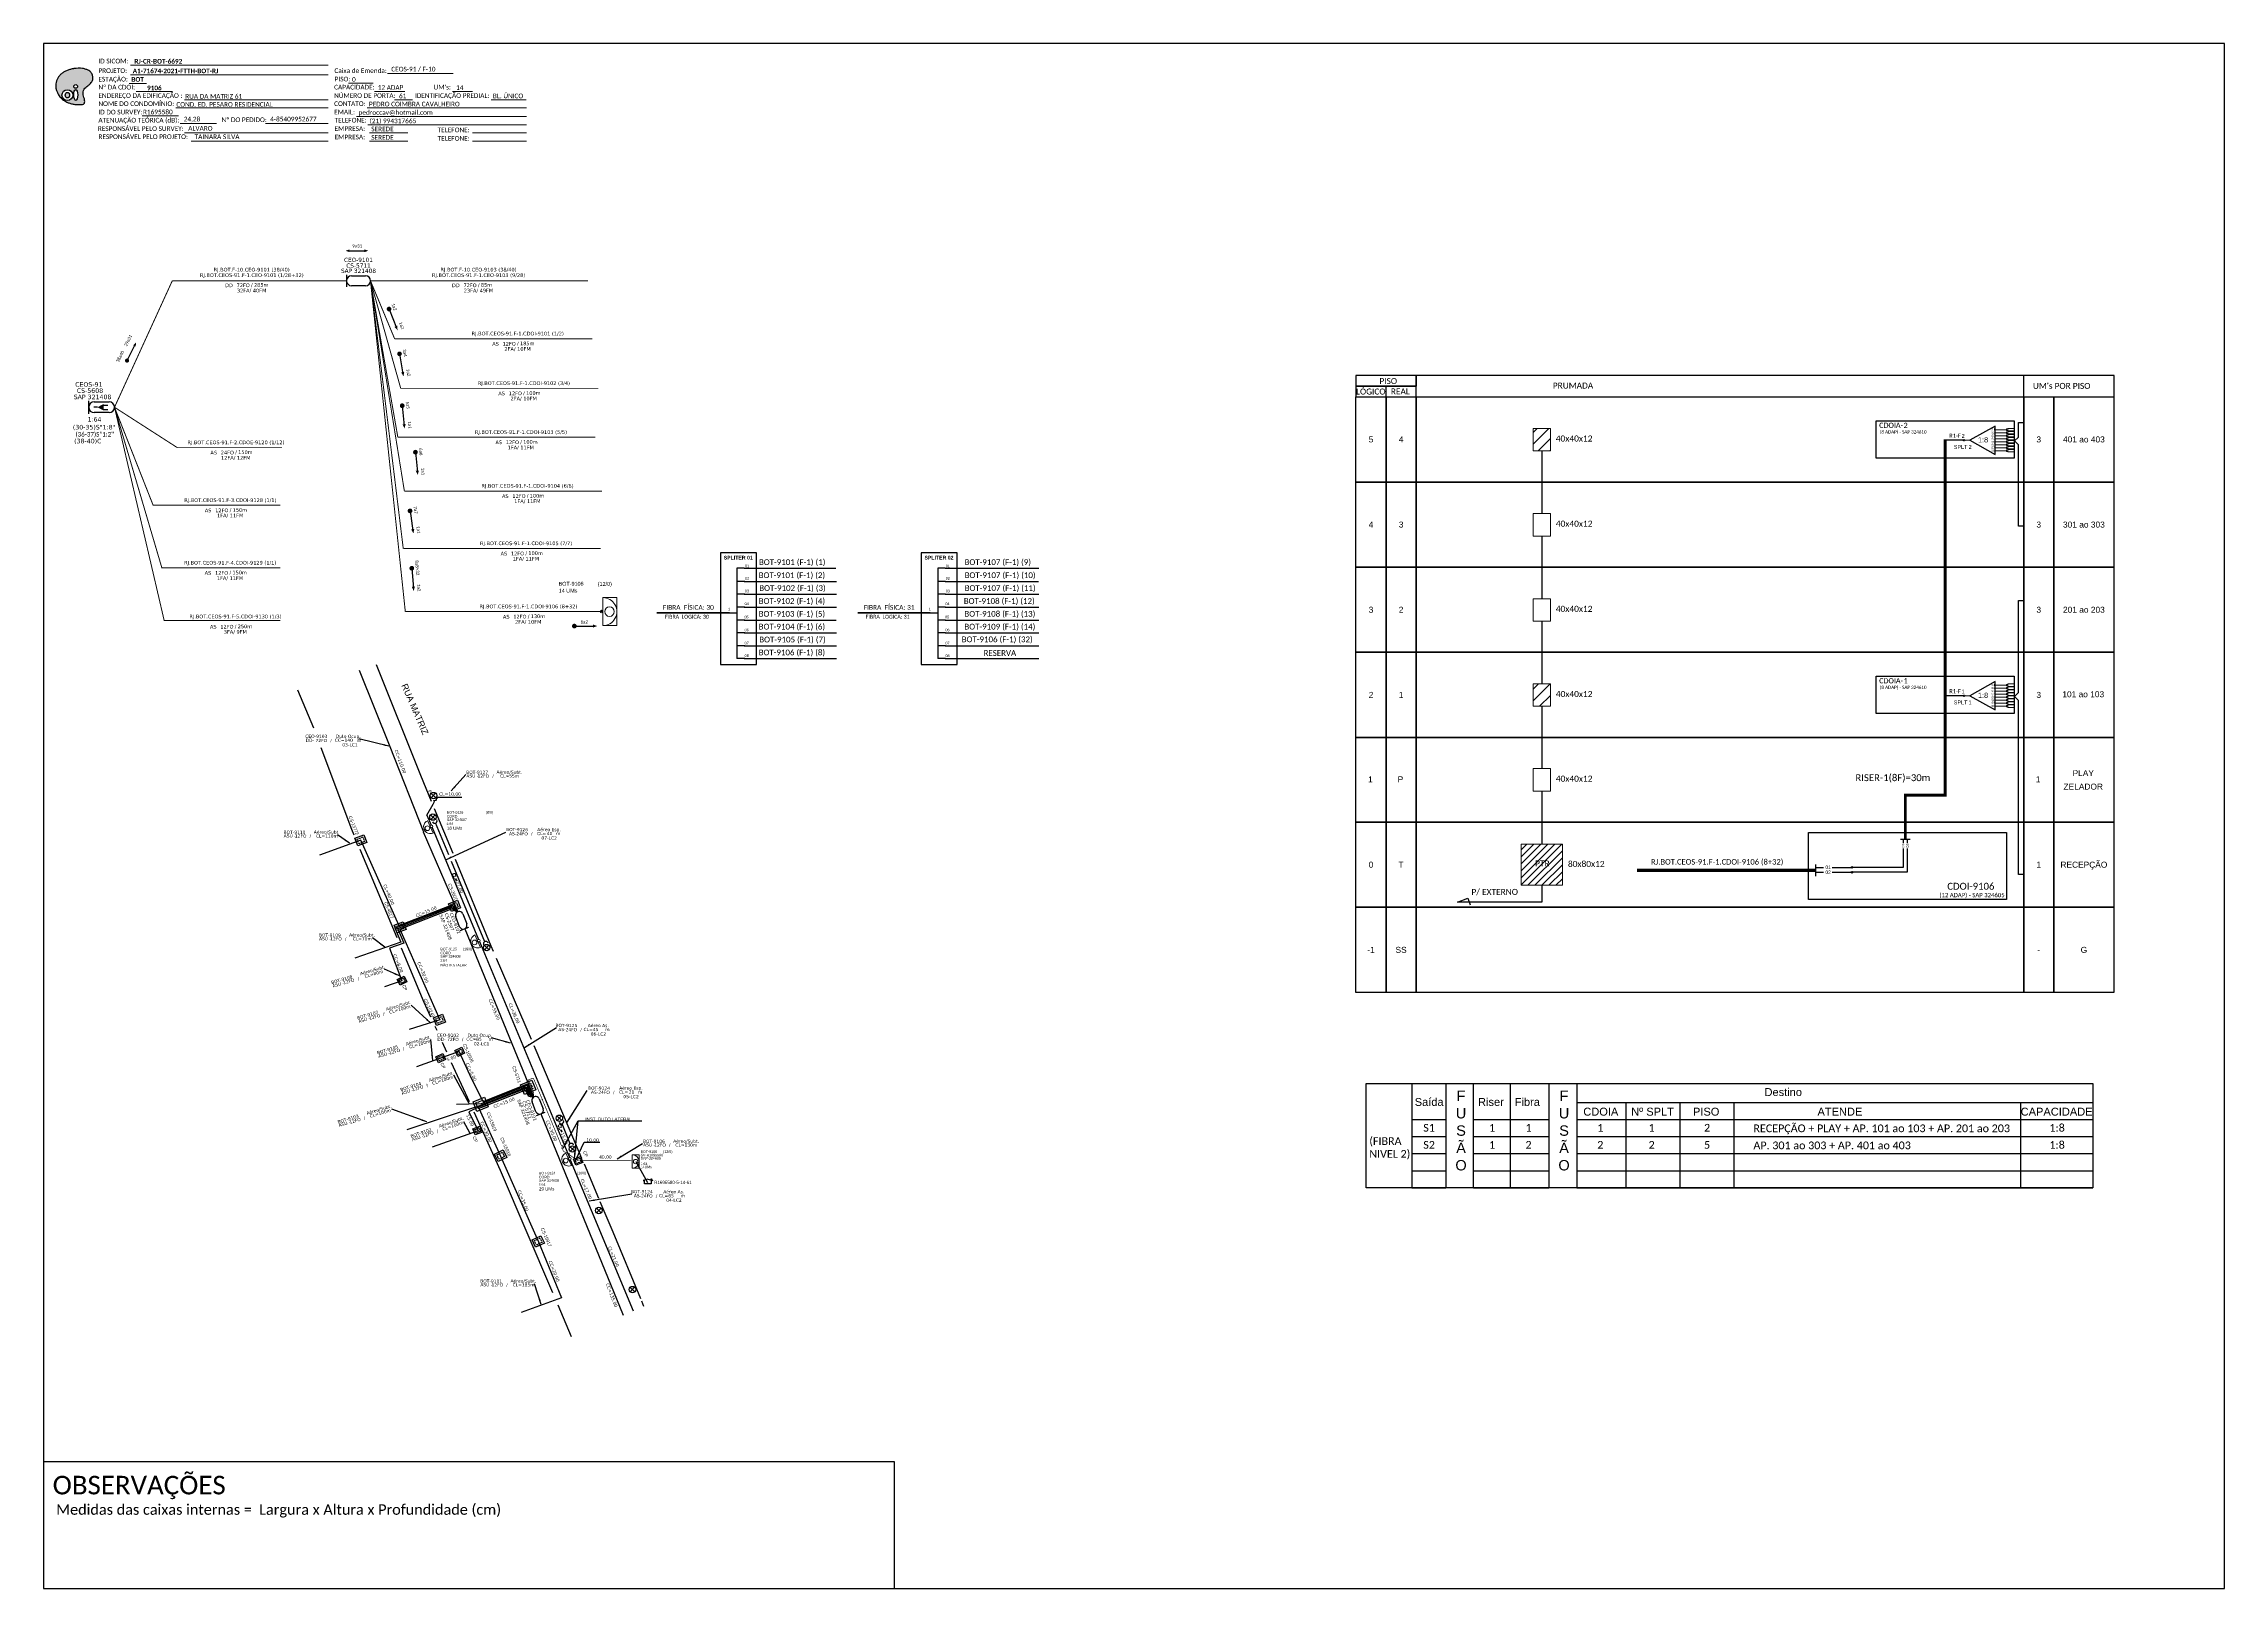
# Paper-space layout 'CDOI-9106' of a CAD drawing. Extents: x 0 to 839, y 0 to 594.
# The model-space entities are those that its viewports show. They can reach past a viewport. Long polylines and large blocks are cut down to what shows.
import ezdxf
from ezdxf.enums import TextEntityAlignment as Align

# ---------------------------------------------------------------- set-up
doc = ezdxf.new("R2010")
doc.units = 0
for name, color, linetype in [('10.4-Postes', 1, 'Continuous'), ('20.4-CEOS', 1, 'Continuous'), ('20.5-CEO', 1, 'Continuous'), ('CAP a instalar', 1, 'Continuous'), ('CD a instalar', 1, 'Continuous'), ('celulas gpon', 7, 'Continuous'), ('label_cabos', 7, 'Continuous'), ('Legenda', 1, 'Continuous'), ('locais', 7, 'Continuous'), ('locais legendas', 7, 'Continuous'), ('QUADRA', 7, 'Continuous'), ('Segmento de Logradouro Texto', 238, 'Continuous'), ('SETA', 7, 'Continuous'), ('Subida Lateral', 5, 'Continuous'), ('surveys', 7, 'Continuous'), ('surveys legendas', 7, 'Continuous')]:
    doc.layers.add(name, color=color, linetype=linetype)
for name, color, linetype, lineweight in [("20.0-LEGENDA DOS CDO'S", 1, 'Continuous', 0), ('20.1-CDO_INTERIOR', 1, 'Continuous', 0), ('20.2-CDO_POSTE', 1, 'Continuous', 5), ('20.6-CORDOALHA_SUPORTE', 7, 'Continuous', 25), ('40.1-ETIQUETAS', 1, 'Continuous', 20), ('CORDOALHA_SUPORTE', 7, 'Continuous', 25)]:
    doc.layers.add(name, color=color, linetype=linetype, lineweight=lineweight)
doc.layers.add('DROP DE CLIENTE', color=140, linetype='Continuous', plot=False)
doc.layers.add('EXTRA', color=50, linetype='Continuous', plot=False)
doc.styles.add('ARIAL', font='arial.ttf')
doc.styles.add('DIGICADE', font='arial.ttf')
doc.styles.add('ROMANS', font='romans')
doc.styles.add('siredit', font='verdana.ttf')
doc.styles.get("Standard").update_dxf_attribs({"font": 'arial.ttf'})
doc.styles.add('WMF-Calibri0', font='calibri.ttf')
doc.styles.add('WMF-Calibri1', font='calibrib.ttf')
doc.linetypes.add('FENCELINE1', pattern='A,0.25,-0.1,[133,ltypeshp.shx,S=0.1,R=0,X=-0.1,Y=0],-0.1,1', length=1.45)
doc.dimstyles.new('CC', dxfattribs={"dimtxt": 1, "dimasz": 2, "dimexe": 0.18, "dimexo": 0.0625, "dimgap": 0.09, "dimtad": 0, "dimdec": 0, "dimrnd": 1, "dimzin": 0, "dimdsep": 46, "dimtxsty": 'siredit', "dimblk": 'NONE', "dimcen": 0, "dimse1": 1, "dimse2": 1, "dimsd1": 1, "dimsd2": 1, "dimclrt": 7, "dimadec": 0, "dimazin": 0, "dimtfac": 1, "dimtdec": 0, "dimtofl": 0, "dimtmove": 0, "dimatfit": 3, "dimfxl": 0, "dimtolj": 1, "dimtzin": 0, "dimarcsym": 0})
doc.dimstyles.get("Standard").update_dxf_attribs({"dimtxt": 0.18, "dimasz": 0.18, "dimexe": 0.18, "dimexo": 0.0625, "dimgap": 0.09, "dimtad": 0, "dimtih": 1, "dimtoh": 1, "dimdec": 4, "dimzin": 0, "dimdsep": 46, "dimtxsty": 'Standard', "dimcen": 0.09, "dimadec": 0, "dimazin": 0, "dimtfac": 1, "dimtdec": 4, "dimtofl": 0, "dimtmove": 0, "dimatfit": 3, "dimfxl": 0, "dimtolj": 1, "dimtzin": 0, "dimarcsym": 0})

# ---------------------------------------------------------------- blocks, each defined once
blk = doc.blocks.new('OI')
h = blk.add_hatch(color=40)
edge = h.paths.add_edge_path()
edge.add_spline(control_points=[(4.35, -0.67), (3.92, -0.99), (3.26, -1.5), (2.81, -2.59), (2.9, -3.5), (3.06, -4.27), (3.31, -4.85), (3.37, -5.39), (3.4, -5.88), (3.2, -6.4), (2.54, -6.61), (1.65, -6.63), (0.55, -6.67), (-0.56, -6.42), (-1.61, -6.14), (-2.77, -5.61), (-3.92, -4.77), (-4.89, -3.7), (-5.34, -2.65), (-5.6, -1.94), (-5.85, -0.96), (-5.71, 0.47), (-5.1, 2.02), (-4.14, 3.02), (-3.3, 3.61), (-2.37, 4.16), (-1.36, 4.44), (-0.56, 4.7), (0.79, 4.85), (2.24, 4.97), (3.79, 4.57), (4.67, 4.21), (5.44, 3.65), (5.76, 2.99), (6.03, 2.21), (6.01, 1.46), (5.72, 0.64), (5.31, 0.08), (4.88, -0.38), (4.51, -0.55), (4.35, -0.67)], knot_values=[0, 0, 0, 0, 1.60434, 2.417191, 3.427595, 4.282808, 4.776746, 5.304182, 5.888771, 6.258406, 6.858137, 7.79129, 8.986195, 10.124242, 11.187857, 12.242908, 13.953784, 15.414161, 16.515391, 17.349188, 17.675853, 19.552021, 21.515531, 22.568638, 23.63245, 24.621084, 25.782718, 26.745347, 27.142653, 29.870543, 31.004649, 31.921532, 32.709589, 33.801391, 34.042471, 35.192333, 35.971461, 36.628871, 37.254359, 37.836911, 37.836911, 37.836911, 37.836911], degree=3, periodic=0)
h.paths.add_polyline_path([(1.13, -0.87, -1), (-0.04, -0.87, -1)], flags=16)
edge = h.paths.add_edge_path(flags=16)
edge.add_ellipse((0.56, -3.59), major_axis=(-0.02, 1.71), ratio=0.361305, start_angle=0, end_angle=360)
h.paths.add_polyline_path([(-0.36, -3.62, -1), (-3.8, -3.62, -1)], flags=16)
edge = h.paths.add_edge_path(flags=0)
edge.add_ellipse((-2.08, -3.62), major_axis=(0, 0.885), ratio=0.758294, start_angle=0, end_angle=360)
at = {"color": 40}
for centre, radius in [((-2.08, -3.62), 1.72), ((0.54, -0.87), 0.587)]:
    blk.add_circle(centre, radius, dxfattribs=at)
blk.add_ellipse((-2.08, -3.62), major_axis=(0, 0.885), ratio=0.758294, start_param=-3.141592653589792, end_param=3.141592653589792, dxfattribs=at)
blk.add_ellipse((0.56, -3.59), major_axis=(-0.02, 1.71), ratio=0.361305, dxfattribs=at)
at = {"color": 40, "start_tangent": (-0.800898, -0.598801), "end_tangent": (-0.800898, -0.598801)}
blk.add_spline([(4.35, -0.67), (3.2, -1.78), (2.9, -2.54), (2.92, -3.55), (3.12, -4.38), (3.28, -4.85), (3.37, -5.37), (3.35, -5.95), (3.2, -6.29), (2.66, -6.55), (1.73, -6.63), (0.54, -6.62), (-0.58, -6.41), (-1.6, -6.11), (-2.56, -5.67), (-3.95, -4.67), (-4.89, -3.56), (-5.37, -2.56), (-5.64, -1.78), (-5.72, -1.46), (-5.63, 0.42), (-4.84, 2.22), (-4.13, 2.99), (-3.27, 3.62), (-2.4, 4.09), (-1.3, 4.47), (-0.37, 4.72), (0.02, 4.77), (2.75, 4.8), (3.85, 4.53), (4.69, 4.16), (5.31, 3.68), (5.85, 2.73), (5.93, 2.5), (5.94, 1.35), (5.67, 0.62), (5.29, 0.08), (4.84, -0.36), (4.35, -0.67)], degree=3, dxfattribs=at)
blk = doc.blocks.new('ETIQUETA_RS5F')
at = {"layer": '40.1-ETIQUETAS', "color": 0, "style": 'siredit'}
blk.add_text('/', height=1.5, dxfattribs=at).set_placement((1.58, -1.95), align=Align.MIDDLE_RIGHT)
for tag, p in [('ETIQUETA_R_SECUNDARIA', (1.21, 2.1)), ('ETIQUETA_R_PRIMARIA', (1.21, 4.1)), ('F_ATIVAS/F_MORTAS', (1.14, -4.24))]:
    blk.add_attdef(tag, text='', height=1.5, dxfattribs=at).set_placement(p, align=Align.MIDDLE_CENTER)
for tag, p in [('TIPO_CABO', (-6.58, -2.12)), ('CAP_CABO', (0.4, -2.09))]:
    blk.add_attdef(tag, text='', height=1.5, dxfattribs=at).set_placement(p, align=Align.MIDDLE_RIGHT)
for tag, p in [('FUSÃO_1', (0.85, -8.39)), ('FUSÃO_2', (0.85, -10.6)), ('FUSÃO_3', (0.85, -12.93)), ('FUSÃO_4', (0.85, -15.14)), ('FUSÃO_5', (0.85, -17.16))]:
    blk.add_attdef(tag, text='', height=1.5, dxfattribs=at).set_placement(p, align=Align.CENTER)
blk.add_attdef('METROS', text='', height=1.5, dxfattribs=at).set_placement((2.14, -1.95), align=Align.MIDDLE_LEFT)
blk = doc.blocks.new('CDOE-TEXTO PADRÃO')
at = {"layer": "20.0-LEGENDA DOS CDO'S", "color": 0, "style": 'ARIAL'}
for tag, p in [('CDO_N', (0.49, 7.39)), ('SAP', (0.51, 1.67)), ('CORDOALHA', (0.5, 4.33)), ('SPLITER_1', (0.59, -0.91)), ('(XX-XX_F)S', (0.54, -8.29)), ('(XX-XX_L)S', (0.55, -10.83)), ('SPLITER_2', (0.6, -3.55)), ('UMS', (0.55, -13.15))]:
    blk.add_attdef(tag, p, '', height=1.7, rotation=0.11799, dxfattribs=at)
blk.add_attdef('FIBRAS_UTILIZADAS', text='', height=1.7, rotation=0.11799, dxfattribs=at).set_placement((19.77, 7.43), align=Align.CENTER)
blk = doc.blocks.new('SURVEY_SURVEY')
for p, q in [((0, 0.0000152), (-0.0000151, 0.0000108)), ((-0.0000151, 0.0000108), (-0.0000104, 0.0000108)), ((-0.0000103, 0), (-0.0000103, 0.0000108)), ((0.0000103, 0), (-0.0000103, 0)), ((0, 0.0000152), (0.0000151, 0.0000108)), ((0.0000101, 0.0000159), (0.0000117, 0.0000159)), ((0.0000101, 0.0000123), (0.0000101, 0.0000159)), ((0.0000151, 0.0000108), (0.0000103, 0.0000108)), ((0.0000103, 0.0000108), (0.0000103, 0)), ((0.0000117, 0.0000159), (0.0000117, 0.0000119))]:
    blk.add_line(p, q)
blk = doc.blocks.new('LEGENDA DOS CABOS')
at = {"layer": 'EXTRA', "color": 0, "style": 'siredit'}
for tag, p in [('ID', (4.6, 0.97)), ('XX', (9.03, 0.97))]:
    blk.add_attdef(tag, text='', height=0.48, rotation=359.69001, dxfattribs=at).set_placement(p, align=Align.MIDDLE_CENTER)
at = {"layer": 'Legenda', "color": 0, "style": 'siredit'}
for tag, p in [('TIPO_CABO', (1.31, 0)), ('CABO', (4.69, -0.05)), ('/', (6.81, -0.05)), ('METROS', (10.03, -0.05))]:
    blk.add_attdef(tag, text='', height=0.8, rotation=359.69001, dxfattribs=at).set_placement(p, align=Align.MIDDLE_CENTER)
blk = doc.blocks.new('Inst CDOE-8 CAIXA DIST OPT CDOE 48F_8D C_SPL OPTAP')
at = {"layer": "20.0-LEGENDA DOS CDO'S", "color": 0}
for tag, p, style, flags in [('ID_ATIVIDADE', (0.12, 6.47), 'ARIAL', 3), ('FATOR', (7.92, 6.47), 'ARIAL', 1), ('QTDE', (0.23, -0.97), 'DIGICADE', 3)]:
    blk.add_attdef(tag, p, '', height=0.8, rotation=0.11799, dxfattribs=dict(at, style=style, flags=flags))
at = {"layer": "20.0-LEGENDA DOS CDO'S", "color": 0, "style": 'ARIAL'}
for tag, p, height in [('1:XX', (-0.01, 1.7), 0.8), ('SAP', (0.12, 2.96), 0.8), ('CORDOALHA', (0.12, 4.02), 0.8), ('FID', (0.12, 5.25), 0.8), ('UMS', (0.14, 0.22), 1)]:
    blk.add_attdef(tag, p, '', height=height, rotation=0.11799, dxfattribs=at)
blk.add_attdef('FIBRAS_UTILIZADAS', text='', height=0.8, rotation=0.11799, dxfattribs=at).set_placement((13.48, 5.26), align=Align.CENTER)
blk = doc.blocks.new('*U67')
at = {"color": 0}
blk.add_line((1.51, -1.63), (-2.15, 0.54), dxfattribs=at)
for centre, radius in [((0.2, 0.32), 0.733), ((-0.52, -0.89), 0.393)]:
    blk.add_circle(centre, radius, dxfattribs=at)
blk.add_arc((-0.32, -0.55), 2.12, 329.32683, 149.32683, dxfattribs=at)
blk = doc.blocks.new('MANHOLE_MS')
at = {"color": 0}
for p, q in [((-0.000006, 0.0000054), (0.0000065, 0.0000054)), ((-0.000006, -0.0000053), (-0.000006, 0.0000054)), ((0.0000065, 0.0000054), (0.0000065, -0.0000053)), ((0.0000065, -0.0000053), (-0.000006, -0.0000053))]:
    blk.add_line(p, q, dxfattribs=at)
for points in [[(-0.0000038, 0.0000023, 0), (-0.0000038, 0.0000032, 0), (-0.000002, 0.0000032, 0)], [(-0.0000038, -0.0000013, 0), (-0.0000038, 0.0000016, 0)], [(-0.0000012, 0.0000032, 0), (0.0000017, 0.0000032, 0)], [(0.0000024, 0.0000032, 0), (0.0000042, 0.0000032, 0), (0.0000042, 0.0000023, 0)], [(0.0000042, 0.0000016, 0), (0.0000042, -0.0000013, 0)], [(-0.000002, -0.0000031, 0), (-0.0000038, -0.0000031, 0), (-0.0000038, -0.0000021, 0)], [(0.0000017, -0.0000031, 0), (-0.0000012, -0.0000031, 0)], [(0.0000042, -0.0000021, 0), (0.0000042, -0.0000031, 0), (0.0000024, -0.0000031, 0)]]:
    blk.add_polyline3d(points, dxfattribs=at)
blk = doc.blocks.new('*U69')
at = {"color": 0}
blk.add_line((2.14, -0.58), (-2.1, -0.68), dxfattribs=at)
for centre, radius in [((0, 0.38), 0.733), ((0.03, -1.03), 0.393)]:
    blk.add_circle(centre, radius, dxfattribs=at)
blk.add_arc((0.02, -0.63), 2.12, 1.37817, 181.37817, dxfattribs=at)
blk = doc.blocks.new('Inst CDOE-16 CAIXA DIST OPT CDOE 48F_16D C_SPL_2_1_8')
at = {"layer": "20.0-LEGENDA DOS CDO'S", "color": 0}
for tag, p, style, flags in [('ID_ATIVIDADE', (0.12, 6.47), 'ARIAL', 3), ('FATOR', (7.92, 6.47), 'ARIAL', 1), ('QTDE', (0.1, -1.17), 'DIGICADE', 3)]:
    blk.add_attdef(tag, p, '', height=0.8, rotation=0.11799, dxfattribs=dict(at, style=style, flags=flags))
at = {"layer": "20.0-LEGENDA DOS CDO'S", "color": 0, "style": 'ARIAL'}
for tag, p, height in [('1:XX', (-0.01, 1.7), 0.8), ('SAP', (0.12, 2.96), 0.8), ('CORDOALHA', (0.12, 4.02), 0.8), ('FID', (0.12, 5.25), 0.8), ('UMS', (0.14, 0.22), 1)]:
    blk.add_attdef(tag, p, '', height=height, rotation=0.11799, dxfattribs=at)
blk.add_attdef('FIBRAS_UTILIZADAS', text='', height=0.8, rotation=0.11799, dxfattribs=at).set_placement((8.08, 5.26), align=Align.CENTER)
blk = doc.blocks.new('*U70')
at = {"color": 0}
blk.add_line((2.16, -0.54), (-2.09, -0.73), dxfattribs=at)
for centre, radius in [((-0.01, 0.38), 0.733), ((0.05, -1.03), 0.393)]:
    blk.add_circle(centre, radius, dxfattribs=at)
blk.add_arc((0.03, -0.63), 2.12, 2.56354, 182.56354, dxfattribs=at)
blk = doc.blocks.new('Inst CORD ALUMINIO 4.8 MM 3F(sem recursos)')
at = {"layer": '20.6-CORDOALHA_SUPORTE', "color": 0, "lineweight": 0, "style": 'ROMANS'}
for tag, p, flags in [('ID_ATIVIDADE', (-5.2, -6.67), 3), ('FATOR', (-5.2, -4.44), 3), ('FID', (-5.2, -8.9), 1)]:
    blk.add_attdef(tag, p, '', height=1, dxfattribs=dict(at, flags=flags))
blk.add_attdef('LANCE', text='', height=1, dxfattribs=at).set_placement((-0.54, -2.21), align=Align.RIGHT)
at = {"layer": '20.6-CORDOALHA_SUPORTE', "color": 0, "style": 'siredit'}
blk.add_attdef('QTDE', (-0.54, -2.21), '', height=1, rotation=359.69001, dxfattribs=at)
blk = doc.blocks.new('Inst CB ESP CFOA-SM-AS-80-TS-24')
at = {"layer": 'label_cabos', "color": 0, "style": 'siredit'}
for tag, flags, p in [('ID_ATIVIDADE', 3, (1.31, 2.67)), ('FATOR', 1, (11.56, 2.55))]:
    blk.add_attdef(tag, text='', height=1, rotation=359.69001, dxfattribs=dict(at, flags=flags)).set_placement(p, align=Align.MIDDLE_CENTER)
for tag, p in [('TIPO_CABO', (1.76, 0)), ('DESTINO_CABO', (3.13, 1.26)), ('CABO', (4.69, -0.05)), ('/', (7.71, -0.05)), ('LANCE', (10.81, 0)), ('TIPO_CABO', (13.11, 1.24)), ('UND', (15.96, 0)), ('FID', (13.15, -1.41))]:
    blk.add_attdef(tag, text='', height=1, rotation=359.69001, dxfattribs=at).set_placement(p, align=Align.MIDDLE_CENTER)
blk.add_attdef('QTDE', (12.43, -0.47), '', height=1, rotation=359.69001, dxfattribs=at)
blk = doc.blocks.new('_None')
blk = doc.blocks.new('Inst CB AS CFOA-SM-AS-80-TS-24')
at = {"layer": 'label_cabos', "color": 0, "style": 'siredit'}
for tag, flags, p in [('ID_ATIVIDADE', 3, (1.31, 2.67)), ('FATOR', 1, (11.56, 2.55))]:
    blk.add_attdef(tag, text='', height=1, rotation=359.69001, dxfattribs=dict(at, flags=flags)).set_placement(p, align=Align.MIDDLE_CENTER)
for tag, p in [('TIPO_CABO', (1.76, 0)), ('DESTINO_CABO', (3.13, 1.26)), ('CABO', (4.69, -0.05)), ('/', (7.71, -0.05)), ('LANCE', (10.81, 0)), ('TIPO_CABO', (13.11, 1.24)), ('UND', (15.96, 0)), ('FID', (13.15, -1.41))]:
    blk.add_attdef(tag, text='', height=1, rotation=359.69001, dxfattribs=at).set_placement(p, align=Align.MIDDLE_CENTER)
blk.add_attdef('QTDE', (12.43, -0.47), '', height=1, rotation=359.69001, dxfattribs=at)
blk = doc.blocks.new('Inst CB DT OCUP CFOA-SM-DD-S-72')
at = {"layer": 'label_cabos', "color": 0, "style": 'siredit'}
for tag, flags, p in [('ID_ATIVIDADE', 3, (1.31, 2.67)), ('FATOR', 1, (11.56, 2.55))]:
    blk.add_attdef(tag, text='', height=1, rotation=359.69001, dxfattribs=dict(at, flags=flags)).set_placement(p, align=Align.MIDDLE_CENTER)
for tag, p in [('TIPO_CABO', (1.11, 0)), ('DESTINO_CABO', (3.13, 1.26)), ('CABO', (4.69, -0.05)), ('/', (7.71, -0.05)), ('LANCE', (10.41, 0.02)), ('TIPO_CABO', (13.11, 1.24)), ('UND', (16.46, 0)), ('FID', (13.65, -1.41))]:
    blk.add_attdef(tag, text='', height=1, rotation=359.69001, dxfattribs=at).set_placement(p, align=Align.MIDDLE_CENTER)
blk.add_attdef('QTDE', (11.93, -0.45), '', height=1, rotation=359.69001, dxfattribs=at)
blk = doc.blocks.new('CDOE_CT_POSTE')
at = {"layer": "20.0-LEGENDA DOS CDO'S", "color": 0, "style": 'ARIAL'}
for tag, p in [('CDO_N', (0.12, 5.25)), ('CORDOALHA', (0.12, 4.02)), ('SAP', (0.12, 2.96)), ('1:XX', (0.14, 1.23)), ('UMS', (0.14, 0.22))]:
    blk.add_attdef(tag, p, '', height=0.68, rotation=0.11799, dxfattribs=at)
blk.add_attdef('FIBRAS_UTILIZADAS', text='', height=0.68, rotation=0.11799, dxfattribs=at).set_placement((7.83, 5.26), align=Align.CENTER)
blk = doc.blocks.new('SPLT_1-8_SC-APC')
at = {"color": 1, "lineweight": 0}
blk.add_lwpolyline([(-17.04, -7.55), (-19.26, -7.55)], dxfattribs=at)
at = {"color": 1}
blk.add_lwpolyline([(-7.37, -2.1), (-17.04, -7.55), (-7.37, -13), (-7.37, -2.1)], dxfattribs=at)
at = {"color": 3, "lineweight": 0}
for points in [[(-2.99, -3.51), (-7.37, -3.51)], [(-7.37, -4.66), (-2.99, -4.66)], [(-7.37, -5.82), (-2.99, -5.82)], [(-7.37, -6.97), (-2.99, -6.97)], [(-7.37, -8.12), (-2.99, -8.12)], [(-2.41, -3.02), (-2.41, -4)], [(-2.41, -3.02), (0, -3.02)], [(-2.41, -4), (0, -4)], [(-2.41, -4.17), (-2.41, -5.16)], [(-2.41, -4.17), (0, -4.17)], [(-2.41, -5.16), (0, -5.16)], [(-2.41, -5.32), (-2.41, -6.31)], [(-2.41, -5.32), (0, -5.32)], [(-2.41, -6.31), (0, -6.31)], [(-2.41, -6.48), (-2.41, -7.46)], [(-2.41, -6.48), (0, -6.48)], [(-2.41, -7.46), (0, -7.46)], [(-2.41, -7.63), (-2.41, -8.62)], [(-2.41, -7.63), (0, -7.63)], [(-7.37, -9.28), (-2.99, -9.28)], [(-7.37, -10.43), (-2.99, -10.43)], [(-7.37, -11.58), (-2.99, -11.58)], [(-2.41, -8.62), (0, -8.62)], [(-2.41, -8.78), (-2.41, -9.77)], [(-2.41, -8.78), (0, -8.78)], [(-2.41, -9.77), (0, -9.77)], [(-2.41, -9.94), (-2.41, -10.92)], [(-2.41, -9.94), (0, -9.94)], [(-2.41, -10.92), (0, -10.92)], [(-2.41, -11.09), (-2.41, -12.08)], [(-2.41, -11.09), (0, -11.09)], [(-2.41, -12.08), (0, -12.08)]]:
    blk.add_lwpolyline(points, dxfattribs=at)
for points in [[(-2.99, -3.22), (-2.41, -3.22), (-2.41, -3.8), (-2.99, -3.8)], [(-2.99, -4.38), (-2.41, -4.38), (-2.41, -4.95), (-2.99, -4.95)], [(-2.99, -5.53), (-2.41, -5.53), (-2.41, -6.1), (-2.99, -6.1)], [(-2.99, -6.68), (-2.41, -6.68), (-2.41, -7.26), (-2.99, -7.26)], [(-2.99, -7.84), (-2.41, -7.84), (-2.41, -8.41), (-2.99, -8.41)], [(-2.99, -8.99), (-2.41, -8.99), (-2.41, -9.56), (-2.99, -9.56)], [(-2.99, -10.14), (-2.41, -10.14), (-2.41, -10.72), (-2.99, -10.72)], [(-2.99, -11.3), (-2.41, -11.3), (-2.41, -11.87), (-2.99, -11.87)]]:
    blk.add_lwpolyline(points, close=True, dxfattribs=at)
at = {"color": 1, "style": 'ARIAL'}
for s, height, p in [('1:8', 2, (-13.91, -8.4)), ('S1', 0.75, (-8.74, -3.78)), ('S2', 0.75, (-8.74, -4.97)), ('S3', 0.75, (-8.74, -6.18)), ('S4', 0.75, (-8.74, -7.36)), ('S5', 0.75, (-8.74, -8.57)), ('S6', 0.75, (-8.74, -9.69)), ('S7', 0.75, (-8.74, -10.78)), ('S8', 0.75, (-8.74, -11.9))]:
    blk.add_text(s, height=height, dxfattribs=at).set_placement(p)

msp = doc.modelspace()

# ---------------------------------------------------------------- hatches: boundary and pattern name
h = msp.add_hatch()
h.set_pattern_fill('ANSI31', color=1, style=0)
h.set_pattern_definition([(45, (-504.4167, 0), (-2.245064, 2.245064), [])])
h.paths.add_polyline_path([(490.1, 1052.81), (483.47, 1052.81), (483.47, 1044.19), (490.1, 1044.19)])
h.paths.add_polyline_path([(490.1, 1151.04), (483.47, 1151.04), (483.47, 1142.42), (490.1, 1142.42)])
h.paths.add_polyline_path([(491.66, 1047.16), (506.78, 1047.16), (506.78, 1050.7), (491.66, 1050.7)], flags=9)
h.paths.add_polyline_path([(491.66, 1145.4), (506.78, 1145.4), (506.78, 1148.93), (491.66, 1148.93)], flags=9)
h = msp.add_hatch(color=3)
h.dxf.hatch_style = 1
edge = h.paths.add_edge_path()
edge.add_arc((649.16, 1146.52), 0.256, 0, 360)
h = msp.add_hatch(color=3)
h.dxf.hatch_style = 1
edge = h.paths.add_edge_path()
edge.add_arc((649.16, 1048.29), 0.256, 0, 360)
h = msp.add_hatch()
h.set_pattern_fill('ANSI31', color=1, scale=0.6)
h.set_pattern_definition([(45, (-94.0469, 3662.4506), (-1.3470384, 1.3470384), [])])
h.paths.add_polyline_path([(494.69, 991.19), (478.88, 991.19), (478.88, 975.39), (494.69, 975.39)])
h.paths.add_polyline_path([(483.62, 982.02), (490.42, 982.02), (490.42, 985.5), (483.62, 985.5)], flags=24)
h = msp.add_hatch(color=3)
h.dxf.hatch_style = 1
edge = h.paths.add_edge_path()
edge.add_arc((606.04, 982.27), 0.32, 0, 360)
h = msp.add_hatch(color=3)
h.dxf.hatch_style = 1
edge = h.paths.add_edge_path()
edge.add_arc((606.04, 980.39), 0.32, 0, 360)

# ---------------------------------------------------------------- linework, layer by layer
at = {"color": 7, "linetype": 'Continuous'}
for p, q in [((177.3, 1097.26), (177.3, 1062.54)), ((180.11, 1097.26), (177.3, 1097.26)), ((180.26, 1092.23), (177.3, 1092.23)), ((254.51, 1097.26), (254.51, 1062.54)), ((257.32, 1097.26), (254.51, 1097.26)), ((257.46, 1092.23), (254.51, 1092.23)), ((180.26, 1087.28), (177.3, 1087.28)), ((180.26, 1082.3), (177.3, 1082.3)), ((257.46, 1087.28), (254.51, 1087.28)), ((257.46, 1082.3), (254.51, 1082.3)), ((174.38, 1080.12), (177.29, 1080.12)), ((180.26, 1077.37), (177.3, 1077.37)), ((251.59, 1080.12), (254.49, 1080.12)), ((257.46, 1077.37), (254.51, 1077.37)), ((180.26, 1072.44), (177.3, 1072.44)), ((180.26, 1067.49), (177.3, 1067.49)), ((257.46, 1072.44), (254.51, 1072.44)), ((257.46, 1067.49), (254.51, 1067.49)), ((180.26, 1062.54), (177.3, 1062.54)), ((257.46, 1062.54), (254.51, 1062.54))]:
    msp.add_line(p, q, dxfattribs=at)
at = {"color": 10, "linetype": 'Continuous'}
for p, q in [((180.11, 1097.26), (215.35, 1097.26)), ((180.11, 1092.23), (215.52, 1092.23)), ((257.32, 1097.26), (293.43, 1097.26)), ((257.32, 1092.23), (293.3, 1092.23)), ((180.11, 1087.28), (215.54, 1087.28)), ((180.11, 1082.3), (215.54, 1082.3)), ((257.32, 1087.28), (293.36, 1087.28)), ((257.32, 1082.3), (293.43, 1082.3)), ((180.11, 1077.37), (215.5, 1077.37)), ((257.32, 1077.37), (293.43, 1077.37)), ((180.11, 1072.44), (215.54, 1072.44)), ((180.11, 1067.49), (215.54, 1067.49)), ((257.32, 1072.44), (293.43, 1072.44)), ((257.32, 1067.49), (293.43, 1067.49)), ((180.11, 1062.54), (215.54, 1062.54)), ((257.32, 1062.54), (293.43, 1062.54))]:
    msp.add_line(p, q, dxfattribs=at)
at = {"color": 1, "linetype": 'Continuous', "lineweight": 60}
for p, q in [((174.38, 1080.12), (146.54, 1080.12)), ((251.59, 1080.12), (223.75, 1080.12))]:
    msp.add_line(p, q, dxfattribs=at)
at = {"color": 7}
for p, q in [((449.86, 899.17), (449.86, 859.05)), ((474.55, 899.17), (474.55, 859.05)), ((489.46, 899.17), (489.46, 859.05)), ((500.19, 899.17), (500.19, 859.05)), ((519.05, 891.87), (519.05, 859.05)), ((539.85, 891.87), (539.85, 859.05)), ((560.61, 891.87), (560.61, 859.05)), ((670.84, 891.87), (670.84, 859.05))]:
    msp.add_line(p, q, dxfattribs=at)
for points in [[(-89.32, 705.02), (749.25, 705.02), (749.25, 1299.02), (-89.32, 1299.02), (-89.32, 705.02)], [(426.89, 1163.19), (426.89, 1167.31)], [(438.46, 1163.19), (706.83, 1163.19), (706.83, 1171.42), (438.46, 1171.42), (438.46, 1171.42), (438.46, 1167.31)], [(672.08, 1163.19), (672.08, 1171.42)]]:
    msp.add_lwpolyline(points)
at = {"color": 7, "lineweight": 0}
for points in [[(-56.36, 1283.7), (-49.81, 1283.7)], [(-55.85, 1290.67), (20.13, 1290.67)], [(-55.85, 1286.98), (20.13, 1286.98)], [(27.92, 1283.75), (37.41, 1283.75)], [(42.97, 1287.47), (68.1, 1287.47)], [(-53.7, 1280.63), (-39.76, 1280.63)], [(-35.13, 1277.4), (20.13, 1277.4)], [(37.97, 1280.63), (49.59, 1280.63)], [(45.56, 1277.4), (52.5, 1277.4)], [(67.91, 1280.63), (75.58, 1280.63)], [(82.73, 1277.4), (96.29, 1277.4)], [(-51.38, 1271.22), (-37.44, 1271.22)], [(-38.54, 1274.28), (20.13, 1274.28)], [(-36.84, 1268.25), (-22.9, 1268.25)], [(-4.01, 1268.26), (20.14, 1268.26)], [(31.05, 1271.05), (96.32, 1271.05)], [(35.09, 1274.28), (96.32, 1274.28)], [(35.33, 1267.81), (96.32, 1267.81)], [(-35.13, 1264.7), (20.13, 1264.7)], [(-32.64, 1261.46), (20.13, 1261.46)], [(35.94, 1264.7), (50.74, 1264.7)], [(35.94, 1261.46), (50.74, 1261.46)], [(75.55, 1264.7), (96.32, 1264.7)], [(75.55, 1261.46), (96.32, 1261.46)]]:
    msp.add_lwpolyline(points, dxfattribs=at)
at = {"const_width": 0.902}
for points in [[(43.34, 1197.38, 1), (43.67, 1196.54, 1)], [(47.45, 1180.17, 1), (47.61, 1179.29, 1)], [(48.52, 1160.23, 1), (48.61, 1159.33, 1)], [(53.61, 1142.37, 1), (53.7, 1141.47, 1)], [(51.52, 1119.8, 1), (51.65, 1118.91, 1)], [(52.22, 1097.74, 1), (52.29, 1096.84, 1)], [(114.32, 1075.05, 1), (115.22, 1075.05, 1)]]:
    msp.add_lwpolyline(points, format="xyb", close=True, dxfattribs=at)
msp.add_lwpolyline([(-57.42, 1176.79, 0.8, 0.8, 1), (-57.06, 1177.5, 0.8, 0.8, 1)], format="xyseb", close=True)
for points in [[(415.31, 1167.31), (438.46, 1167.31), (438.46, 1171.42), (415.31, 1171.42)], [(415.31, 1163.19), (438.46, 1163.19), (438.46, 1167.31), (415.31, 1167.31)]]:
    msp.add_lwpolyline(points, close=True)
at = {"color": 7}
for points in [[(415.31, 1163.19), (426.89, 1163.19), (426.89, 1130.45), (415.31, 1130.45)], [(426.89, 1163.19), (438.46, 1163.19), (438.46, 1130.45), (426.89, 1130.45)], [(438.46, 1163.19), (672.08, 1163.19), (672.08, 1130.45), (438.46, 1130.45)], [(672.08, 1163.19), (683.65, 1163.19), (683.65, 1130.45), (672.08, 1130.45)], [(683.65, 1163.19), (706.79, 1163.19), (706.79, 1130.45), (683.65, 1130.45)], [(415.31, 1130.45), (426.89, 1130.45), (426.89, 1097.71), (415.31, 1097.71)], [(426.89, 1130.45), (438.46, 1130.45), (438.46, 1097.71), (426.89, 1097.71)], [(438.46, 1130.45), (672.08, 1130.45), (672.08, 1097.71), (438.46, 1097.71)], [(672.08, 1130.45), (683.65, 1130.45), (683.65, 1097.71), (672.08, 1097.71)], [(683.65, 1130.45), (706.79, 1130.45), (706.79, 1097.71), (683.65, 1097.71)], [(170.93, 1060.29), (184.75, 1060.29), (184.75, 1103.21), (170.93, 1103.21)], [(248.13, 1060.29), (261.95, 1060.29), (261.95, 1103.21), (248.13, 1103.21)], [(415.31, 1097.71), (426.89, 1097.71), (426.89, 1064.96), (415.31, 1064.96)], [(426.89, 1097.71), (438.46, 1097.71), (438.46, 1064.96), (426.89, 1064.96)], [(438.46, 1097.71), (672.08, 1097.71), (672.08, 1064.96), (438.46, 1064.96)], [(672.08, 1097.71), (683.65, 1097.71), (683.65, 1064.96), (672.08, 1064.96)], [(683.65, 1097.71), (706.79, 1097.71), (706.79, 1064.96), (683.65, 1064.96)], [(415.31, 1064.96), (426.89, 1064.96), (426.89, 1032.22), (415.31, 1032.22)], [(426.89, 1064.96), (438.46, 1064.96), (438.46, 1032.22), (426.89, 1032.22)], [(438.46, 1064.96), (672.08, 1064.96), (672.08, 1032.22), (438.46, 1032.22)], [(672.08, 1064.96), (683.65, 1064.96), (683.65, 1032.22), (672.08, 1032.22)], [(683.65, 1064.96), (706.79, 1064.96), (706.79, 1032.22), (683.65, 1032.22)], [(415.31, 1032.22), (426.89, 1032.22), (426.89, 999.66), (415.31, 999.66)], [(426.89, 1032.22), (438.46, 1032.22), (438.46, 999.66), (426.89, 999.66)], [(438.46, 1032.22), (672.08, 1032.22), (672.08, 999.66), (438.46, 999.66)], [(672.08, 1032.22), (683.65, 1032.22), (683.65, 999.66), (672.08, 999.66)], [(683.65, 1032.22), (706.79, 1032.22), (706.79, 999.66), (683.65, 999.66)], [(415.31, 999.66), (426.89, 999.66), (426.89, 966.92), (415.31, 966.92)], [(426.89, 999.66), (438.46, 999.66), (438.46, 966.92), (426.89, 966.92)], [(438.46, 999.66), (672.08, 999.66), (672.08, 966.92), (438.46, 966.92)], [(672.08, 999.66), (683.65, 999.66), (683.65, 966.92), (672.08, 966.92)], [(683.65, 999.66), (706.79, 999.66), (706.79, 966.92), (683.65, 966.92)], [(415.31, 966.92), (426.89, 966.92), (426.89, 934.18), (415.31, 934.18)], [(426.89, 966.92), (438.46, 966.92), (438.46, 934.18), (426.89, 934.18)], [(438.46, 966.92), (672.08, 966.92), (672.08, 934.18), (438.46, 934.18)], [(672.08, 966.92), (683.65, 966.92), (683.65, 934.18), (672.08, 934.18)], [(683.65, 966.92), (706.79, 966.92), (706.79, 934.18), (683.65, 934.18)], [(419.18, 899.17), (698.62, 899.17), (698.62, 859.05), (419.18, 859.05)]]:
    msp.add_lwpolyline(points, close=True, dxfattribs=at)
at = {"color": 1, "lineweight": 0}
for points in [[(483.47, 1151.04), (490.1, 1151.04), (490.1, 1142.42), (483.47, 1142.42)], [(483.47, 1052.81), (490.1, 1052.81), (490.1, 1044.19), (483.47, 1044.19)], [(478.88, 991.19), (494.69, 991.19), (494.69, 975.39), (478.88, 975.39)]]:
    msp.add_lwpolyline(points, close=True, dxfattribs=at)
at = {"color": 1}
for points in [[(615.32, 1153.97), (668.45, 1153.97), (668.45, 1139.65), (615.32, 1139.65)], [(615.32, 1055.74), (668.45, 1055.74), (668.45, 1041.42), (615.32, 1041.42)]]:
    msp.add_lwpolyline(points, close=True, dxfattribs=at)
at = {"color": 3}
for points in [[(672.08, 1113.53), (670.14, 1113.53), (670.13, 1144.71), (668.57, 1146.22), (670.13, 1147.73), (670.13, 1153.37), (672.08, 1153.37)], [(486.78, 1142.42), (486.78, 1118.3)], [(486.78, 1109.68), (486.78, 1085.55)], [(672.08, 979.53), (670.14, 979.53), (670.13, 1046.48), (668.57, 1047.99), (670.13, 1049.49), (670.13, 1084.89), (672.08, 1084.89)], [(486.78, 1076.93), (486.78, 1052.81)], [(486.78, 1044.19), (486.78, 1020.25)], [(486.78, 1011.63), (486.78, 991.19)], [(592.13, 982.27), (595.04, 982.27)], [(598.45, 982.27), (606.04, 982.27), (606.04, 982.27)]]:
    msp.add_lwpolyline(points, dxfattribs=at)
at = {"color": 5, "const_width": 1.1}
msp.add_lwpolyline([(626.57, 993.06), (626.57, 1010.02), (641.89, 1010.02), (641.89, 1146.81)], dxfattribs=at)
at = {"color": 5}
for points in [[(649.16, 1146.52), (641.9, 1146.52)], [(649.16, 1048.29), (641.9, 1048.29)], [(624.69, 993.06), (628.44, 993.06)], [(625.74, 993.06), (625.74, 991.61)], [(627.27, 993.06), (627.27, 991.61)], [(627.27, 989.46), (627.27, 980.39), (606.04, 980.39)], [(625.74, 989.46), (625.72, 982.27), (606.04, 982.27)]]:
    msp.add_lwpolyline(points, dxfattribs=at)
at = {"color": 0, "lineweight": 0}
for points in [[(483.47, 1118.3), (490.1, 1118.3), (490.1, 1109.68), (483.47, 1109.68)], [(483.47, 1085.55), (490.1, 1085.55), (490.1, 1076.93), (483.47, 1076.93)], [(483.47, 1020.25), (490.1, 1020.25), (490.1, 1011.63), (483.47, 1011.63)]]:
    msp.add_lwpolyline(points, close=True, dxfattribs=at)
at = {"color": 10}
msp.add_lwpolyline([(589.3, 995.69), (665.48, 995.69), (665.48, 969.88), (589.3, 969.88)], close=True, dxfattribs=at)
at = {"color": 1, "const_width": 1.32}
msp.add_lwpolyline([(523.44, 981.14), (592.13, 981.13)], dxfattribs=at)
at = {"color": 1}
for points in [[(592.13, 978.84), (592.13, 983.43)], [(486.78, 975.39), (486.78, 968.87), (454.32, 968.87), (458.27, 970.37), (459.2, 967.92)]]:
    msp.add_lwpolyline(points, dxfattribs=at)
at = {"color": 2}
for points in [[(592.13, 980.37), (595.04, 980.37)], [(598.45, 980.38), (606.04, 980.39), (606.04, 980.39)]]:
    msp.add_lwpolyline(points, dxfattribs=at)
at = {"color": 7}
for points in [[(436.82, 899.17), (436.82, 859.05)], [(460.57, 859.05), (460.57, 899.17)], [(500.19, 891.87), (698.62, 891.87)], [(436.82, 885.31), (449.86, 885.31)], [(460.57, 885.31), (489.46, 885.31)], [(500.19, 885.31), (698.62, 885.31)], [(436.82, 878.74), (449.86, 878.74)], [(436.82, 872.18), (449.86, 872.18)], [(460.57, 878.74), (489.46, 878.74)], [(460.57, 872.18), (489.46, 872.18)], [(500.19, 878.74), (560.61, 878.74)], [(500.19, 872.18), (698.62, 872.18)], [(560.61, 878.74), (670.84, 878.74)], [(670.84, 878.74), (698.62, 878.74)], [(436.82, 865.61), (449.86, 865.61)], [(460.57, 865.61), (489.46, 865.61)], [(500.19, 865.61), (698.62, 865.61)], [(436.82, 859.05), (449.86, 859.05)], [(436.82, 859.05), (449.86, 859.05)], [(460.57, 859.05), (489.46, 859.05)], [(460.57, 859.05), (489.46, 859.05)], [(500.19, 859.05), (698.62, 859.05)], [(500.19, 859.05), (698.62, 859.05)], [(-89.24, 753.78), (237.71, 753.78)], [(237.71, 753.78), (237.71, 705.02)]]:
    msp.add_lwpolyline(points, dxfattribs=at)
at = {"color": 3}
for centre, radius in [((649.16, 1146.52), 0.256), ((649.16, 1048.29), 0.256), ((606.04, 982.27), 0.32), ((606.04, 980.39), 0.32)]:
    msp.add_circle(centre, radius, dxfattribs=at)
at = {"color": 7}
for p in [(415.31, 1130.45), (415.31, 1097.71), (415.31, 1064.96), (415.31, 1032.22), (415.31, 999.66), (415.31, 966.92)]:
    msp.add_point(p, dxfattribs=at)
at = {"layer": '10.4-Postes', "color": 1}
for p, q in [((59.69, 1010.72), (61.49, 1009.04)), ((61.43, 1010.78), (59.75, 1008.98)), ((59.46, 1002.44), (61.26, 1000.76)), ((61.2, 1002.5), (59.52, 1000.7)), ((80.15, 952.28), (81.95, 950.6)), ((81.89, 952.34), (80.21, 950.54)), ((108.11, 886.64), (109.9, 884.96)), ((109.85, 886.7), (108.17, 884.9)), ((113.13, 874.81), (114.93, 873.13)), ((114.87, 874.87), (113.19, 873.07)), ((123.28, 851.17), (125.07, 849.49)), ((125.02, 851.23), (123.34, 849.43)), ((136.21, 820.76), (138.01, 819.08)), ((137.95, 820.82), (136.27, 819.02))]:
    msp.add_line(p, q, dxfattribs=at)
for centre in [(60.59, 1009.88), (60.36, 1001.6), (81.05, 951.44), (109.01, 885.8), (114.03, 873.97), (124.18, 850.33), (137.11, 819.92)]:
    msp.add_circle(centre, 1.23, dxfattribs=at)
at = {"layer": '20.1-CDO_INTERIOR', "color": 1, "lineweight": 18}
msp.add_lwpolyline([(139.65, 866.54), (139.65, 871.77), (137.04, 871.77), (137.03, 866.54)], close=True, dxfattribs=at)
msp.add_circle((138.34, 869.16), 0.837, dxfattribs=at)
msp.add_arc((137.04, 869.16), 2.61, 269.97241, 89.97241, dxfattribs=at)
at = {"layer": '20.4-CEOS', "color": 5}
for p, q in [((-69.91, 1161.25), (-64.12, 1161.25)), ((-64.12, 1157.13), (-69.91, 1157.13))]:
    msp.add_line(p, q, dxfattribs=at)
for points in [[(-71.97, 1156.71), (-71.97, 1161.68)], [(-68.61, 1159.19), (-70, 1159.19)], [(-66.33, 1160.01), (-64.58, 1160.01)], [(-66.33, 1158.3), (-64.58, 1158.3)]]:
    msp.add_lwpolyline(points, dxfattribs=at)
msp.add_lwpolyline([(-68.61, 1159.19, 0, 2.54, 0), (-66.22, 1159.19, 2.54, 2.54, 0)], format="xyseb", dxfattribs=at)
for centre, start, end in [((-69.91, 1159.19), 90, 270), ((-64.12, 1159.19), 270, 90)]:
    msp.add_arc(centre, 2.06, start, end, dxfattribs=at)
at = {"layer": '20.5-CEO', "color": 5}
for p, q in [((29.08, 1209.73), (34.45, 1209.73)), ((34.45, 1205.9), (29.08, 1205.9)), ((100.01, 888.31), (98.51, 892.16)), ((101.26, 893.23), (102.75, 889.38))]:
    msp.add_line(p, q, dxfattribs=at)
at = {"layer": '20.5-CEO', "color": 7}
for p, q in [((71.89, 964.37), (73.39, 960.52)), ((70.64, 959.45), (69.15, 963.3))]:
    msp.add_line(p, q, dxfattribs=at)
at = {"layer": '20.5-CEO', "color": 5}
for points in [[(27.16, 1210.13), (27.16, 1205.51)], [(100.26, 886.83), (103.57, 888.12)]]:
    msp.add_lwpolyline(points, dxfattribs=at)
at = {"layer": '20.5-CEO', "color": 7}
msp.add_lwpolyline([(70.89, 957.97), (74.2, 959.26)], dxfattribs=at)
at = {"layer": '20.5-CEO', "color": 5}
for centre, radius, start, end in [((29.08, 1207.82), 1.91, 90, 270), ((34.45, 1207.82), 1.91, 270, 90), ((99.88, 892.69), 1.47, 21.24099, 201.24099), ((101.38, 888.85), 1.47, 201.24099, 21.24099)]:
    msp.add_arc(centre, radius, start, end, dxfattribs=at)
at = {"layer": '20.5-CEO', "color": 7}
for centre, start, end in [((70.52, 963.84), 21.24099, 201.24099), ((72.01, 959.99), 201.24099, 21.24099)]:
    msp.add_arc(centre, 1.47, start, end, dxfattribs=at)
at = {"layer": '40.1-ETIQUETAS', "color": 1}
msp.add_line((125.73, 1075.25), (125.73, 1085.99), dxfattribs=at)
msp.add_lwpolyline([(125.73, 1085.99), (131.11, 1085.99), (131.11, 1075.23), (125.73, 1075.23)], close=True, dxfattribs=at)
for centre, major_axis, start_param, end_param in [((125.73, 1080.62), (-3.8, 3.8), 2.356194, 5.497787), ((128.28, 1080.62), (1.31, 1.31), 3.926991, 10.210176), ((125.24, 1080.62), (-0.351, 0.351), 2.356194490191767, 8.639379797371353)]:
    msp.add_ellipse(centre, major_axis=major_axis, ratio=1, start_param=start_param, end_param=end_param, dxfattribs=at)
at = {"layer": 'CAP a instalar', "color": 5, "ltscale": 7, "const_width": 0.373}
for points in [[(-62.06, 1159.19), (-39.84, 1207.82)], [(27.16, 1207.82), (-39.84, 1207.82)]]:
    msp.add_lwpolyline(points, dxfattribs=at)
at = {"layer": 'CAP a instalar', "color": 8, "linetype": 'FENCELINE1', "ltscale": 7, "const_width": 0.373}
for points in [[(45.65, 1185.54), (36.36, 1207.82)], [(36.36, 1207.82), (48, 1166.47), (123.97, 1166.47)], [(46.89, 1147.67), (36.36, 1207.82)], [(49.4, 1126.98), (36.36, 1207.82)], [(48.97, 1104.89), (36.36, 1207.82)], [(121.62, 1185.54), (45.65, 1185.54), (45.65, 1185.54)], [(122.86, 1147.67), (46.89, 1147.67)], [(49.4, 1126.98), (49.4, 1126.98), (125.37, 1126.98)], [(124.83, 1104.89), (48.97, 1104.89), (48.97, 1104.89)]]:
    msp.add_lwpolyline(points, dxfattribs=at)
at = {"layer": 'CAP a instalar', "color": 7, "ltscale": 7, "const_width": 0.373}
msp.add_lwpolyline([(120.06, 1207.82), (36.36, 1207.82)], dxfattribs=at)
at = {"layer": 'CAP a instalar', "color": 1, "linetype": 'FENCELINE1', "ltscale": 7, "const_width": 0.373}
for points in [[(36.36, 1207.82), (49.76, 1080.62)], [(125.73, 1080.62), (49.76, 1080.62), (49.76, 1080.62)]]:
    msp.add_lwpolyline(points, dxfattribs=at)
at = {"layer": 'CAP a instalar', "color": 7, "linetype": 'FENCELINE1', "ltscale": 7, "const_width": 0.373}
for points in [[(-62.06, 1159.19), (-37.89, 1143.65)], [(2.39, 1143.65), (-37.89, 1143.65)]]:
    msp.add_lwpolyline(points, dxfattribs=at)
at = {"layer": 'CAP a instalar', "color": 8, "linetype": 'FENCELINE1', "ltscale": 7}
for points in [[(1.7, 1121.49, 0.373, 0.373, 0), (-47.2, 1121.49, 0.373, 0.373, 0), (-62.06, 1159.19, 0.373, 0.373, 0)], [(1.7, 1077.16, 0.373, 0.373, 0), (-42.95, 1077.16, 0.373, 0.373, 0), (-62.06, 1159.19, 0.373, 0.373, 0)], [(1.7, 1097.44, 0.373, 0.373, 0), (-43.85, 1097.44, 0.373, 0.373, 0), (-62.06, 1159.19, 0.373, 0.373, 0)]]:
    msp.add_lwpolyline(points, format="xyseb", dxfattribs=at)
at = {"layer": 'CAP a instalar', "color": 8, "linetype": 'FENCELINE1', "ltscale": 5}
for points in [[(58.03, 1002.38), (60.43, 1006.58)], [(62.38, 1009.28), (62.38, 1009.28), (71.51, 1009.32)], [(58.03, 1002.38), (59.65, 998.47)], [(47.34, 959.82), (32.66, 992.72), (16.71, 986.94)], [(45.73, 958.88), (68.22, 967.61)], [(46.86, 958.76), (68.02, 967.03)], [(47.3, 959.9), (68.36, 968.15)], [(47.64, 958.47), (67.86, 966.47)], [(45.78, 959.03), (48.09, 953.49), (30.34, 947.3)], [(46.82, 958.86), (49.18, 953.15), (43.63, 951.15), (48.48, 938.64), (41.74, 936.31)], [(47.64, 958.47), (47.64, 958.47), (47.64, 958.47), (62.98, 923.62), (62.98, 923.62)], [(62.98, 923.62), (51.25, 919.9)], [(75.34, 900.8), (70.5, 911.5), (54.04, 905.54)], [(79.67, 892.21), (75.34, 900.8)], [(97.46, 894.47), (96.3, 897.35), (78.12, 890.17)], [(78.75, 890.88), (96.41, 897.94), (97.76, 894.59)], [(79.01, 891.5), (96.58, 898.51), (98.1, 894.74)], [(79.67, 892.21), (96.71, 899.04), (98.41, 894.82)], [(50.51, 881.42), (78.75, 890.88)], [(69.42, 891.15), (79.01, 891.5)], [(78.12, 890.17), (78.12, 890.17), (74.23, 888.32)], [(78.01, 889.71), (86.42, 871.25), (100.94, 838.28), (109.78, 816.79), (94.27, 811.09)], [(79.56, 890.14), (78.03, 889.55), (78.03, 889.55)], [(79.59, 890.15), (96.14, 896.71)], [(97.12, 894.3), (96.14, 896.71)], [(102.6, 892.87), (102.4, 893.06)], [(74.23, 888.32), (77.72, 880.92), (60.15, 874.7)]]:
    msp.add_lwpolyline(points, dxfattribs=at)
at = {"layer": 'CAP a instalar', "color": 7, "linetype": 'FENCELINE1', "ltscale": 5}
for points in [[(60.03, 997.57), (77.93, 954.56)], [(78.29, 953.7), (112.84, 870.7)], [(113.21, 869.8), (137.38, 811.74)]]:
    msp.add_lwpolyline(points, dxfattribs=at)
at = {"layer": 'CAP a instalar', "color": 8, "ltscale": 5}
for points in [[(67.86, 966.47), (68.05, 966)], [(68.02, 967.03), (68.37, 966.13)], [(68.05, 966), (69.83, 965.14)], [(68.22, 967.61), (68.73, 966.29)], [(68.27, 966.2), (68.33, 966.22)], [(69.83, 965.14), (68.37, 966.13)], [(68.41, 968.04), (69.05, 966.4)], [(68.73, 966.29), (69.83, 965.14)], [(69.83, 965.14), (69.05, 966.4)], [(79.59, 890.15), (96.14, 896.71)], [(97.12, 894.3), (99.14, 893.96)], [(97.46, 894.47), (99.14, 893.96)], [(97.76, 894.59), (99.13, 893.99)], [(99.14, 893.96), (98.1, 894.74)], [(98.41, 894.82), (99.13, 893.99)]]:
    msp.add_lwpolyline(points, dxfattribs=at)
at = {"layer": 'CAP a instalar', "color": 10, "linetype": 'FENCELINE1', "ltscale": 5, "const_width": 0.246}
for points in [[(99.18, 895.26), (97.04, 900.52), (98.95, 901.26)], [(98.99, 901.27), (109.41, 876.23)], [(99.14, 893.96), (99.18, 895.26)], [(110.59, 873.02), (111.58, 872.63)], [(114.82, 870.36), (116.31, 869.42), (136.99, 869.55)]]:
    msp.add_lwpolyline(points, dxfattribs=at)
at = {"layer": 'CAP a instalar', "linetype": 'ByBlock', "ltscale": 5}
msp.add_lwpolyline([(99.13, 893.99), (99.14, 893.96)], dxfattribs=at)
at = {"layer": 'CD a instalar', "color": 7, "ltscale": 5}
for points in [[(32.03, 1058.15), (43.85, 1028.72)], [(43.85, 1028.72), (56.72, 995.9)], [(56.68, 995.95), (69.98, 965.21)], [(72.6, 958.64), (99.14, 893.96)], [(101.81, 887.44), (133.56, 810.05)]]:
    msp.add_lwpolyline(points, dxfattribs=at)
at = {"layer": 'CORDOALHA_SUPORTE'}
for points in [[(60.2, 999.74, 1), (61.9, 1000.54)], [(81.59, 953.25, 1), (79.87, 952.5)], [(108.88, 884.22, 1), (110.63, 884.9)], [(114.43, 875.49, 1), (112.65, 874.9)]]:
    msp.add_lwpolyline(points, format="xyb", dxfattribs=at)
for points in [[(66.51, 987.04), (61.38, 999.37)], [(80.39, 953.63), (67.55, 984.53)], [(113.21, 875.99), (110.07, 883.68)]]:
    msp.add_lwpolyline(points, dxfattribs=at)
at = {"layer": 'DROP DE CLIENTE'}
msp.add_lwpolyline([(138.34, 869.16), (142.93, 861.04)], dxfattribs=at)
at = {"layer": 'QUADRA', "color": 116}
for p, q in [((38.53, 1060.29), (55.65, 1017.69)), ((14.54, 1035.76), (8.49, 1050.42)), ((29.2, 996.8), (17.37, 1028.24)), ((55.65, 1017.69), (59.76, 1007.72)), ((60.9, 1004.95), (68.01, 987.67)), ((30.13, 994.59), (29.2, 996.8)), ((46.68, 955.11), (32.41, 989.15)), ((68.94, 985.41), (82.65, 952.11)), ((57.06, 930.34), (48.31, 951.22)), ((82.65, 952.11), (83.54, 950.06)), ((84.69, 947.38), (98.14, 916.2)), ((59.63, 924.69), (57.06, 930.34)), ((61.95, 919.57), (61.23, 921.14)), ((65.73, 911.21), (64.03, 914.98)), ((74.4, 892.09), (67.57, 907.17)), ((99.17, 913.8), (102.54, 905.99)), ((102.54, 905.99), (117.55, 870.45)), ((86.38, 865.67), (76.22, 888.08)), ((106.45, 818.66), (86.38, 865.67)), ((118.5, 868.21), (124.02, 855.13)), ((124.59, 853.79), (129.54, 842.06)), ((129.54, 842.06), (140.15, 816.52)), ((113.68, 801.74), (108.48, 813.9)), ((140.54, 815.58), (141.39, 813.53))]:
    msp.add_line(p, q, dxfattribs=at)
at = {"layer": 'SETA'}
for points in [[(27.72, 1219.36), (34.6, 1219.36)], [(43.51, 1196.96), (46.37, 1189.75)], [(-57.24, 1177.15), (-54.15, 1183.29)], [(47.53, 1179.73), (48.86, 1172.09)], [(48.57, 1159.78), (49.36, 1152.06)], [(53.66, 1141.92), (54.43, 1134.2)], [(51.58, 1119.36), (52.7, 1111.68)], [(52.26, 1097.29), (52.9, 1089.56)], [(114.77, 1075.05), (122.53, 1075.05)]]:
    msp.add_lwpolyline(points, dxfattribs=at)
for points in [[(28.28, 1219.9), (26.81, 1219.37), (28.28, 1218.83)], [(34.05, 1219.9), (35.52, 1219.37), (34.05, 1218.83)], [(-54.89, 1183.04), (-53.75, 1184.12), (-53.93, 1182.57)], [(46.71, 1190.56), (46.77, 1188.8), (45.6, 1190.11)], [(49.36, 1172.81), (49.05, 1171.07), (48.17, 1172.6)], [(49.9, 1152.75), (49.47, 1151.04), (48.71, 1152.62)], [(54.98, 1134.88), (54.54, 1133.17), (53.78, 1134.76)], [(53.22, 1112.38), (52.87, 1110.66), (52.03, 1112.21)], [(53.46, 1090.23), (52.99, 1088.53), (52.26, 1090.13)], [(121.91, 1075.66), (123.56, 1075.06), (121.91, 1074.46)]]:
    msp.add_solid(points, dxfattribs=at)
at = {"layer": 'Subida Lateral', "color": 5}
msp.add_lwpolyline([(60.43, 1006.58), (60.99, 1007.62), (60.65, 1007.92), (61.74, 1008.17), (61.57, 1008.37), (62.35, 1009.41)], dxfattribs=at)
at = {"layer": 'Subida Lateral', "color": 5, "const_width": 0.246}
for points in [[(109.41, 876.23), (109.82, 875.13), (110.25, 875.26), (109.88, 874.21), (110.14, 874.24), (110.59, 873.02)], [(111.58, 872.63), (112.55, 871.98), (112.83, 872.33), (113.14, 871.26), (113.33, 871.44), (114.82, 870.36)]]:
    msp.add_lwpolyline(points, dxfattribs=at)

# ---------------------------------------------------------------- block references
at = {"color": 7, "xscale": 1.213923925163967, "yscale": 1.213923925163967, "zscale": 1.213923925163967, "rotation": 0.1532896023949059}
msp.add_blockref('OI', (-77.65, 1283.61), dxfattribs=at)
at = {"color": 3}
for p in [(668.42, 1154.07), (668.42, 1055.83)]:
    msp.add_blockref('SPLT_1-8_SC-APC', p, dxfattribs=at)
at = {"lineweight": 0}
ref = msp.add_blockref('Inst CB DT OCUP CFOA-SM-DD-S-72', (11.7, 1031.12), dxfattribs=dict(at, xscale=1.230426643026703, yscale=1.230426643026703, zscale=1.230426643026703))
ref.add_attrib('DESTINO_CABO', 'CEO-9103', dxfattribs={"layer": 'label_cabos', "color": 0, "height": 1.23, "rotation": 359.69001, "style": 'siredit'}).set_placement((15.55, 1032.67), align=Align.MIDDLE_CENTER)
ref.add_attrib('TIPO_CABO', 'Duto Ocup.', dxfattribs={"layer": 'label_cabos', "color": 0, "height": 1.23, "rotation": 359.69001, "style": 'siredit'}).set_placement((27.83, 1032.65), align=Align.MIDDLE_CENTER)
ref.add_attrib('/', '/', dxfattribs={"layer": 'label_cabos', "color": 0, "height": 1.23, "rotation": 359.69001, "style": 'siredit'}).set_placement((21.19, 1031.06), align=Align.MIDDLE_CENTER)
ref.add_attrib('FID', '03-LC1', dxfattribs={"layer": 'label_cabos', "color": 0, "height": 1.23, "rotation": 359.69001, "style": 'siredit'}).set_placement((28.49, 1029.38), align=Align.MIDDLE_CENTER)
ref.add_attrib('LANCE', 'CC=', dxfattribs={"layer": 'label_cabos', "color": 0, "height": 1.23, "rotation": 359.69001, "style": 'siredit'}).set_placement((24.51, 1031.15), align=Align.MIDDLE_CENTER)
ref.add_attrib('UND', 'm', dxfattribs={"layer": 'label_cabos', "color": 0, "height": 1.23, "rotation": 359.69001, "style": 'siredit'}).set_placement((31.96, 1031.12), align=Align.MIDDLE_CENTER)
ref.add_attrib('CABO', '72FO', dxfattribs={"layer": 'label_cabos', "color": 0, "height": 1.23, "rotation": 359.69001, "style": 'siredit'}).set_placement((17.46, 1031.06), align=Align.MIDDLE_CENTER)
ref.add_attrib('TIPO_CABO', 'DD-', dxfattribs={"layer": 'label_cabos', "color": 0, "height": 1.23, "rotation": 359.69001, "style": 'siredit'}).set_placement((13.07, 1031.12), align=Align.MIDDLE_CENTER)
ref.add_attrib('QTDE', '140', (26.38, 1030.56), dxfattribs={"layer": 'label_cabos', "color": 0, "height": 1.23, "rotation": 359.69001, "style": 'siredit'})
at = {"color": 0, "lineweight": 0, "xscale": 1.230426643026703, "yscale": 1.230426643026703, "zscale": 1.230426643026703}
for p, rotation, values in [((71.85, 977.1), 293.9963951192394, {'QTDE': '27.00', 'LANCE': 'CL='}), ((112.32, 880.39), 290.291767666583, {'QTDE': '15.00', 'LANCE': 'CL='})]:
    msp.add_blockref('Inst CORD ALUMINIO 4.8 MM 3F(sem recursos)', p, dxfattribs=dict(at, rotation=rotation)).add_auto_attribs(values)
at = {"color": 0, "lineweight": 0}
ref = msp.add_blockref('Inst CB DT OCUP CFOA-SM-DD-S-72', (62.31, 916.17), dxfattribs=dict(at, xscale=1.230426643026703, yscale=1.230426643026703, zscale=1.230426643026703))
ref.add_attrib('DESTINO_CABO', 'CEO-9102', dxfattribs={"layer": 'label_cabos', "color": 0, "height": 1.23, "rotation": 359.69001, "style": 'siredit'}).set_placement((66.16, 917.72), align=Align.MIDDLE_CENTER)
ref.add_attrib('TIPO_CABO', 'Duto Ocup.', dxfattribs={"layer": 'label_cabos', "color": 0, "height": 1.23, "rotation": 359.69001, "style": 'siredit'}).set_placement((78.44, 917.7), align=Align.MIDDLE_CENTER)
ref.add_attrib('/', '/', dxfattribs={"layer": 'label_cabos', "color": 0, "height": 1.23, "rotation": 359.69001, "style": 'siredit'}).set_placement((71.8, 916.11), align=Align.MIDDLE_CENTER)
ref.add_attrib('FID', '02-LC1', dxfattribs={"layer": 'label_cabos', "color": 0, "height": 1.23, "rotation": 359.69001, "style": 'siredit'}).set_placement((79.1, 914.43), align=Align.MIDDLE_CENTER)
ref.add_attrib('LANCE', 'CC=', dxfattribs={"layer": 'label_cabos', "color": 0, "height": 1.23, "rotation": 359.69001, "style": 'siredit'}).set_placement((75.11, 916.2), align=Align.MIDDLE_CENTER)
ref.add_attrib('UND', 'm', dxfattribs={"layer": 'label_cabos', "color": 0, "height": 1.23, "rotation": 359.69001, "style": 'siredit'}).set_placement((82.56, 916.17), align=Align.MIDDLE_CENTER)
ref.add_attrib('CABO', '72FO', dxfattribs={"layer": 'label_cabos', "color": 0, "height": 1.23, "rotation": 359.69001, "style": 'siredit'}).set_placement((68.07, 916.11), align=Align.MIDDLE_CENTER)
ref.add_attrib('TIPO_CABO', 'DD-', dxfattribs={"layer": 'label_cabos', "color": 0, "height": 1.23, "rotation": 359.69001, "style": 'siredit'}).set_placement((63.68, 916.16), align=Align.MIDDLE_CENTER)
ref.add_attrib('QTDE', '85', (76.98, 915.61), dxfattribs={"layer": 'label_cabos', "color": 0, "height": 1.23, "rotation": 359.69001, "style": 'siredit'})
at = {"layer": "20.0-LEGENDA DOS CDO'S", "color": 7, "lineweight": 0, "xscale": 1.230426643026703, "yscale": 1.230426643026703, "zscale": 1.230426643026703}
msp.add_blockref('Inst CDOE-8 CAIXA DIST OPT CDOE 48F_8D C_SPL OPTAP', (65.59, 996.44), dxfattribs=at).add_auto_attribs({'FID': 'BOT-9126', 'CORDOALHA': 'CORD', 'SAP': 'SAP 324607', '1:XX': '1:64', 'UMS': '16 UMs', 'FIBRAS_UTILIZADAS': '(8/0)'})
at = {"layer": "20.0-LEGENDA DOS CDO'S", "color": 252}
ref = msp.add_blockref('CDOE_CT_POSTE', (63.11, 943.9), dxfattribs=dict(at, xscale=1.230426643026703, yscale=1.230426643026703, zscale=1.230426643026703))
ref.add_attrib('CDO_N', 'BOT-9125', (63.26, 950.35), dxfattribs={"color": 0, "height": 0.984, "rotation": 0.11799, "style": 'ARIAL'})
ref.add_attrib('CORDOALHA', 'CORD', (63.26, 948.85), dxfattribs={"color": 0, "height": 0.984, "rotation": 0.11799, "style": 'ARIAL'})
ref.add_attrib('SAP', 'SAP 324608', (63.26, 947.54), dxfattribs={"color": 0, "height": 0.984, "rotation": 0.11799, "style": 'ARIAL'})
ref.add_attrib('1:XX', '1:64', (63.1, 945.99), dxfattribs={"color": 0, "height": 0.984, "rotation": 0.11799, "style": 'ARIAL'})
ref.add_attrib('UMS', 'NÃO INSTALAR', (63.28, 944.16), dxfattribs={"color": 0, "height": 0.9843, "rotation": 0.11799, "style": 'ARIAL'})
ref.add_attrib('FIBRAS_UTILIZADAS', '     (16/0)', dxfattribs={"color": 0, "height": 0.9843, "rotation": 0.11799, "style": 'ARIAL'}).set_placement((72.74, 950.37), align=Align.CENTER)
at = {"layer": "20.0-LEGENDA DOS CDO'S", "color": 7, "lineweight": 0}
ref = msp.add_blockref('Inst CDOE-16 CAIXA DIST OPT CDOE 48F_16D C_SPL_2_1_8', (100.99, 857.74), dxfattribs=dict(at, xscale=1.230426643026703, yscale=1.230426643026703, zscale=1.230426643026703))
ref.add_attrib('FID', 'BOT-9124', (101.14, 864.2), dxfattribs={"color": 0, "height": 0.984, "rotation": 0.11799, "style": 'ARIAL'})
ref.add_attrib('CORDOALHA', 'CORD', (101.14, 862.69), dxfattribs={"color": 0, "height": 0.984, "rotation": 0.11799, "style": 'ARIAL'})
ref.add_attrib('SAP', 'SAP 324608', (101.14, 861.38), dxfattribs={"color": 0, "height": 0.984, "rotation": 0.11799, "style": 'ARIAL'})
ref.add_attrib('1:XX', '1:64', (100.98, 859.83), dxfattribs={"color": 0, "height": 0.984, "rotation": 0.11799, "style": 'ARIAL'})
ref.add_attrib('UMS', '29 UMs', (101.16, 858.01), dxfattribs={"color": 0, "height": 1.23, "rotation": 0.11799, "style": 'ARIAL'})
ref.add_attrib('FIBRAS_UTILIZADAS', '(16/0)', dxfattribs={"color": 0, "height": 0.984, "rotation": 0.11799, "style": 'ARIAL'}).set_placement((117.57, 864.22), align=Align.CENTER)
at = {"layer": '20.2-CDO_POSTE', "color": 1}
ref = msp.add_blockref('CDOE-TEXTO PADRÃO', (115.09, 1080.59), dxfattribs=dict(at, xscale=0.8771863484745197, yscale=0.8771863484745197, zscale=0.8771863484745197))
ref.add_attrib('CDO_N', 'BOT-9106', (108.7, 1090.57), dxfattribs={"layer": "20.0-LEGENDA DOS CDO'S", "color": 0, "height": 1.491, "rotation": 0.11799, "style": 'ARIAL'})
ref.add_attrib('CORDOALHA', '14 UMs', (108.75, 1087.89), dxfattribs={"layer": "20.0-LEGENDA DOS CDO'S", "color": 0, "height": 1.491, "rotation": 0.11799, "style": 'ARIAL'})
ref.add_attrib('FIBRAS_UTILIZADAS', '             (12/0)', dxfattribs={"layer": "20.0-LEGENDA DOS CDO'S", "color": 0, "height": 1.4911, "rotation": 0.11799, "style": 'ARIAL'}).set_placement((122.72, 1090.51), align=Align.CENTER)
at = {"layer": '20.2-CDO_POSTE', "color": 7, "xscale": -1.230426643026703, "yscale": 1.230426643026703, "zscale": 1.230426643026703}
for name, p, rotation in [('*U67', (58.68, 997.52), 82.79195663025233), ('*U69', (111.86, 869.72), 116.241863522202)]:
    msp.add_blockref(name, p, dxfattribs=dict(at, rotation=rotation))
at = {"layer": '20.2-CDO_POSTE', "color": 252, "xscale": -1.230426643026703, "yscale": 1.230426643026703, "zscale": 1.230426643026703, "rotation": 116.241863522202}
msp.add_blockref('*U70', (76.85, 953.59), dxfattribs=at)
at = {"layer": '40.1-ETIQUETAS', "color": 7}
ref = msp.add_blockref('ETIQUETA_RS5F', (76.85, 1208.03), dxfattribs=dict(at, xscale=0.9331199879998162, yscale=0.9331199879998162, zscale=0.9331199879998162))
ref.add_attrib('ETIQUETA_R_PRIMARIA', 'RJ.BOT.F-10.CEO-9103 (38/40)', dxfattribs={"color": 0, "height": 1.3997, "style": 'siredit'}).set_placement((77.92, 1212.11), align=Align.MIDDLE_CENTER)
ref.add_attrib('ETIQUETA_R_SECUNDARIA', 'RJ.BOT.CEOS-91.F-1.CEO-9103 (9/28)', dxfattribs={"color": 0, "height": 1.3997, "style": 'siredit'}).set_placement((77.95, 1209.99), align=Align.MIDDLE_CENTER)
ref.add_attrib('TIPO_CABO', 'DD', dxfattribs={"color": 0, "height": 1.4, "style": 'siredit'}).set_placement((70.67, 1206.06), align=Align.MIDDLE_RIGHT)
ref.add_attrib('CAP_CABO', '72FO', dxfattribs={"color": 0, "height": 1.4, "style": 'siredit'}).set_placement((77.19, 1206.08), align=Align.MIDDLE_RIGHT)
ref.add_attrib('METROS', '85m', dxfattribs={"color": 0, "height": 1.4, "style": 'siredit'}).set_placement((78.82, 1206.21), align=Align.MIDDLE_LEFT)
ref.add_attrib('F_ATIVAS/F_MORTAS', '23FA/ 49FM', dxfattribs={"color": 0, "height": 1.4, "style": 'siredit'}).set_placement((77.89, 1204.07), align=Align.MIDDLE_CENTER)
at = {"layer": '40.1-ETIQUETAS', "color": 8}
ref = msp.add_blockref('ETIQUETA_RS5F', (91.89, 1185.56), dxfattribs=dict(at, xscale=0.9331199879998167, yscale=0.9331199879998167, zscale=0.9331199879998167))
ref.add_attrib('ETIQUETA_R_SECUNDARIA', 'RJ.BOT.CEOS-91.F-1.CDOI-9101 (1/2)', dxfattribs={"color": 0, "height": 1.3997, "style": 'siredit'}).set_placement((93, 1187.53), align=Align.MIDDLE_CENTER)
ref.add_attrib('TIPO_CABO', 'AS', dxfattribs={"color": 0, "height": 1.4, "style": 'siredit'}).set_placement((85.72, 1183.59), align=Align.MIDDLE_RIGHT)
ref.add_attrib('CAP_CABO', '12FO', dxfattribs={"color": 0, "height": 1.4, "style": 'siredit'}).set_placement((92.23, 1183.61), align=Align.MIDDLE_RIGHT)
ref.add_attrib('METROS', '185m', dxfattribs={"color": 0, "height": 1.4, "style": 'siredit'}).set_placement((93.86, 1183.74), align=Align.MIDDLE_LEFT)
ref.add_attrib('F_ATIVAS/F_MORTAS', '2FA/ 10FM', dxfattribs={"color": 0, "height": 1.4, "style": 'siredit'}).set_placement((92.93, 1181.6), align=Align.MIDDLE_CENTER)
ref = msp.add_blockref('ETIQUETA_RS5F', (94.24, 1166.49), dxfattribs=dict(at, xscale=0.9331199879998167, yscale=0.9331199879998167, zscale=0.9331199879998167))
ref.add_attrib('ETIQUETA_R_SECUNDARIA', 'RJ.BOT.CEOS-91.F-1.CDOI-9102 (3/4)', dxfattribs={"color": 0, "height": 1.3997, "style": 'siredit'}).set_placement((95.35, 1168.45), align=Align.MIDDLE_CENTER)
ref.add_attrib('TIPO_CABO', 'AS', dxfattribs={"color": 0, "height": 1.4, "style": 'siredit'}).set_placement((88.07, 1164.52), align=Align.MIDDLE_RIGHT)
ref.add_attrib('CAP_CABO', '12FO', dxfattribs={"color": 0, "height": 1.4, "style": 'siredit'}).set_placement((94.59, 1164.54), align=Align.MIDDLE_RIGHT)
ref.add_attrib('METROS', '100m', dxfattribs={"color": 0, "height": 1.4, "style": 'siredit'}).set_placement((96.21, 1164.67), align=Align.MIDDLE_LEFT)
ref.add_attrib('F_ATIVAS/F_MORTAS', '2FA/ 10FM', dxfattribs={"color": 0, "height": 1.4, "style": 'siredit'}).set_placement((95.28, 1162.53), align=Align.MIDDLE_CENTER)
ref = msp.add_blockref('ETIQUETA_RS5F', (93.13, 1147.69), dxfattribs=dict(at, xscale=0.9331199879998167, yscale=0.9331199879998167, zscale=0.9331199879998167))
ref.add_attrib('ETIQUETA_R_SECUNDARIA', 'RJ.BOT.CEOS-91.F-1.CDOI-9103 (5/5)', dxfattribs={"color": 0, "height": 1.3997, "style": 'siredit'}).set_placement((94.24, 1149.65), align=Align.MIDDLE_CENTER)
ref.add_attrib('TIPO_CABO', 'AS', dxfattribs={"color": 0, "height": 1.4, "style": 'siredit'}).set_placement((86.96, 1145.71), align=Align.MIDDLE_RIGHT)
ref.add_attrib('CAP_CABO', '12FO', dxfattribs={"color": 0, "height": 1.4, "style": 'siredit'}).set_placement((93.47, 1145.73), align=Align.MIDDLE_RIGHT)
ref.add_attrib('METROS', '100m', dxfattribs={"color": 0, "height": 1.4, "style": 'siredit'}).set_placement((95.1, 1145.86), align=Align.MIDDLE_LEFT)
ref.add_attrib('F_ATIVAS/F_MORTAS', '1FA/ 11FM', dxfattribs={"color": 0, "height": 1.4, "style": 'siredit'}).set_placement((94.17, 1143.72), align=Align.MIDDLE_CENTER)
at = {"layer": '40.1-ETIQUETAS', "color": 7}
ref = msp.add_blockref('ETIQUETA_RS5F', (-16.48, 1143.72), dxfattribs=dict(at, xscale=0.9331199879998162, yscale=0.9331199879998162, zscale=0.9331199879998162))
ref.add_attrib('ETIQUETA_R_SECUNDARIA', 'RJ.BOT.CEOS-91.F-2.CDOE-9120 (1/12)', dxfattribs={"color": 0, "height": 1.3997, "style": 'siredit'}).set_placement((-15.38, 1145.69), align=Align.MIDDLE_CENTER)
ref.add_attrib('TIPO_CABO', 'AS', dxfattribs={"color": 0, "height": 1.4, "style": 'siredit'}).set_placement((-22.65, 1141.75), align=Align.MIDDLE_RIGHT)
ref.add_attrib('CAP_CABO', '24FO', dxfattribs={"color": 0, "height": 1.4, "style": 'siredit'}).set_placement((-16.14, 1141.77), align=Align.MIDDLE_RIGHT)
ref.add_attrib('METROS', '150m', dxfattribs={"color": 0, "height": 1.4, "style": 'siredit'}).set_placement((-14.51, 1141.9), align=Align.MIDDLE_LEFT)
ref.add_attrib('F_ATIVAS/F_MORTAS', '12FA/ 12FM', dxfattribs={"color": 0, "height": 1.4, "style": 'siredit'}).set_placement((-15.44, 1139.76), align=Align.MIDDLE_CENTER)
at = {"layer": '40.1-ETIQUETAS', "color": 8}
ref = msp.add_blockref('ETIQUETA_RS5F', (-18.61, 1121.51), dxfattribs=dict(at, xscale=0.9331199879998162, yscale=0.9331199879998162, zscale=0.9331199879998162))
ref.add_attrib('ETIQUETA_R_SECUNDARIA', 'RJ.BOT.CEOS-91.F-3.CDOI-9128 (1/1)', dxfattribs={"color": 0, "height": 1.3997, "style": 'siredit'}).set_placement((-17.51, 1123.47), align=Align.MIDDLE_CENTER)
ref.add_attrib('TIPO_CABO', 'AS', dxfattribs={"color": 0, "height": 1.4, "style": 'siredit'}).set_placement((-24.79, 1119.53), align=Align.MIDDLE_RIGHT)
ref.add_attrib('CAP_CABO', '12FO', dxfattribs={"color": 0, "height": 1.4, "style": 'siredit'}).set_placement((-18.27, 1119.55), align=Align.MIDDLE_RIGHT)
ref.add_attrib('METROS', '150m', dxfattribs={"color": 0, "height": 1.4, "style": 'siredit'}).set_placement((-16.64, 1119.68), align=Align.MIDDLE_LEFT)
ref.add_attrib('F_ATIVAS/F_MORTAS', '1FA/ 11FM', dxfattribs={"color": 0, "height": 1.4, "style": 'siredit'}).set_placement((-17.58, 1117.55), align=Align.MIDDLE_CENTER)
ref = msp.add_blockref('ETIQUETA_RS5F', (95.65, 1127), dxfattribs=dict(at, xscale=0.9331199879998167, yscale=0.9331199879998167, zscale=0.9331199879998167))
ref.add_attrib('ETIQUETA_R_SECUNDARIA', 'RJ.BOT.CEOS-91.F-1.CDOI-9104 (6/6)', dxfattribs={"color": 0, "height": 1.3997, "style": 'siredit'}).set_placement((96.75, 1128.96), align=Align.MIDDLE_CENTER)
ref.add_attrib('TIPO_CABO', 'AS', dxfattribs={"color": 0, "height": 1.4, "style": 'siredit'}).set_placement((89.47, 1125.02), align=Align.MIDDLE_RIGHT)
ref.add_attrib('CAP_CABO', '12FO', dxfattribs={"color": 0, "height": 1.4, "style": 'siredit'}).set_placement((95.99, 1125.04), align=Align.MIDDLE_RIGHT)
ref.add_attrib('METROS', '100m', dxfattribs={"color": 0, "height": 1.4, "style": 'siredit'}).set_placement((97.62, 1125.17), align=Align.MIDDLE_LEFT)
ref.add_attrib('F_ATIVAS/F_MORTAS', '1FA/ 11FM', dxfattribs={"color": 0, "height": 1.4, "style": 'siredit'}).set_placement((96.69, 1123.04), align=Align.MIDDLE_CENTER)
ref = msp.add_blockref('ETIQUETA_RS5F', (95.1, 1104.91), dxfattribs=dict(at, xscale=0.9331199879998167, yscale=0.9331199879998167, zscale=0.9331199879998167))
ref.add_attrib('ETIQUETA_R_SECUNDARIA', 'RJ.BOT.CEOS-91.F-1.CDOI-9105 (7/7)', dxfattribs={"color": 0, "height": 1.3997, "style": 'siredit'}).set_placement((96.2, 1106.87), align=Align.MIDDLE_CENTER)
ref.add_attrib('TIPO_CABO', 'AS', dxfattribs={"color": 0, "height": 1.4, "style": 'siredit'}).set_placement((88.93, 1102.93), align=Align.MIDDLE_RIGHT)
ref.add_attrib('CAP_CABO', '12FO', dxfattribs={"color": 0, "height": 1.4, "style": 'siredit'}).set_placement((95.44, 1102.95), align=Align.MIDDLE_RIGHT)
ref.add_attrib('METROS', '100m', dxfattribs={"color": 0, "height": 1.4, "style": 'siredit'}).set_placement((97.07, 1103.08), align=Align.MIDDLE_LEFT)
ref.add_attrib('F_ATIVAS/F_MORTAS', '1FA/ 11FM', dxfattribs={"color": 0, "height": 1.4, "style": 'siredit'}).set_placement((96.14, 1100.95), align=Align.MIDDLE_CENTER)
ref = msp.add_blockref('ETIQUETA_RS5F', (-18.68, 1097.46), dxfattribs=dict(at, xscale=0.9331199879998162, yscale=0.9331199879998162, zscale=0.9331199879998162))
ref.add_attrib('ETIQUETA_R_SECUNDARIA', 'RJ.BOT.CEOS-91.F-4.CDOI-9129 (1/1)', dxfattribs={"color": 0, "height": 1.3997, "style": 'siredit'}).set_placement((-17.57, 1099.42), align=Align.MIDDLE_CENTER)
ref.add_attrib('TIPO_CABO', 'AS', dxfattribs={"color": 0, "height": 1.4, "style": 'siredit'}).set_placement((-24.85, 1095.48), align=Align.MIDDLE_RIGHT)
ref.add_attrib('CAP_CABO', '12FO', dxfattribs={"color": 0, "height": 1.4, "style": 'siredit'}).set_placement((-18.34, 1095.5), align=Align.MIDDLE_RIGHT)
ref.add_attrib('METROS', '150m', dxfattribs={"color": 0, "height": 1.4, "style": 'siredit'}).set_placement((-16.71, 1095.63), align=Align.MIDDLE_LEFT)
ref.add_attrib('F_ATIVAS/F_MORTAS', '1FA/ 11FM', dxfattribs={"color": 0, "height": 1.4, "style": 'siredit'}).set_placement((-17.64, 1093.5), align=Align.MIDDLE_CENTER)
at = {"layer": '40.1-ETIQUETAS', "color": 1}
ref = msp.add_blockref('ETIQUETA_RS5F', (96.01, 1080.64), dxfattribs=dict(at, xscale=0.933119987999816, yscale=0.933119987999816, zscale=0.933119987999816))
ref.add_attrib('ETIQUETA_R_SECUNDARIA', 'RJ.BOT.CEOS-91.F-1.CDOI-9106 (8+32)', dxfattribs={"color": 0, "height": 1.3997, "style": 'siredit'}).set_placement((97.11, 1082.6), align=Align.MIDDLE_CENTER)
ref.add_attrib('TIPO_CABO', 'AS', dxfattribs={"color": 0, "height": 1.4, "style": 'siredit'}).set_placement((89.83, 1078.66), align=Align.MIDDLE_RIGHT)
ref.add_attrib('CAP_CABO', '12FO', dxfattribs={"color": 0, "height": 1.4, "style": 'siredit'}).set_placement((96.35, 1078.69), align=Align.MIDDLE_RIGHT)
ref.add_attrib('METROS', '130m', dxfattribs={"color": 0, "height": 1.4, "style": 'siredit'}).set_placement((97.98, 1078.81), align=Align.MIDDLE_LEFT)
ref.add_attrib('F_ATIVAS/F_MORTAS', '2FA/ 10FM', dxfattribs={"color": 0, "height": 1.4, "style": 'siredit'}).set_placement((97.04, 1076.68), align=Align.MIDDLE_CENTER)
at = {"layer": '40.1-ETIQUETAS', "color": 8}
ref = msp.add_blockref('ETIQUETA_RS5F', (-16.65, 1076.76), dxfattribs=dict(at, xscale=0.9331199879998162, yscale=0.9331199879998162, zscale=0.9331199879998162))
ref.add_attrib('ETIQUETA_R_SECUNDARIA', 'RJ.BOT.CEOS-91.F-5.CDOI-9130 (1/3)', dxfattribs={"color": 0, "height": 1.3997, "style": 'siredit'}).set_placement((-15.55, 1078.73), align=Align.MIDDLE_CENTER)
ref.add_attrib('TIPO_CABO', 'AS', dxfattribs={"color": 0, "height": 1.4, "style": 'siredit'}).set_placement((-22.82, 1074.79), align=Align.MIDDLE_RIGHT)
ref.add_attrib('CAP_CABO', '12FO', dxfattribs={"color": 0, "height": 1.4, "style": 'siredit'}).set_placement((-16.31, 1074.81), align=Align.MIDDLE_RIGHT)
ref.add_attrib('METROS', '250m', dxfattribs={"color": 0, "height": 1.4, "style": 'siredit'}).set_placement((-14.68, 1074.94), align=Align.MIDDLE_LEFT)
ref.add_attrib('F_ATIVAS/F_MORTAS', '3FA/ 9FM', dxfattribs={"color": 0, "height": 1.4, "style": 'siredit'}).set_placement((-15.61, 1072.8), align=Align.MIDDLE_CENTER)
at = {"layer": 'label_cabos', "color": 7, "lineweight": 0}
ref = msp.add_blockref('LEGENDA DOS CABOS', (72.18, 1016.82), dxfattribs=dict(at, xscale=1.230426643026703, yscale=1.230426643026703, zscale=1.230426643026703))
ref.add_attrib('ID', 'BOT-9127', dxfattribs={"color": 0, "height": 1.23, "rotation": 359.69001, "style": 'siredit'}).set_placement((77.4, 1018.82), align=Align.MIDDLE_CENTER)
ref.add_attrib('CABO', '12FO', dxfattribs={"color": 0, "height": 1.23, "rotation": 359.69001, "style": 'siredit'}).set_placement((79.77, 1017.4), align=Align.MIDDLE_CENTER)
ref.add_attrib('METROS', 'CL=55m', dxfattribs={"color": 0, "height": 1.23, "rotation": 359.69001, "style": 'siredit'}).set_placement((89.85, 1017.4), align=Align.MIDDLE_CENTER)
ref.add_attrib('XX', 'Aéreo/Subt.', dxfattribs={"color": 0, "height": 1.2304, "rotation": 359.69001, "style": 'siredit'}).set_placement((89.79, 1018.88), align=Align.MIDDLE_CENTER)
ref.add_attrib('/', '/', dxfattribs={"color": 0, "height": 1.23, "rotation": 359.69001, "style": 'siredit'}).set_placement((83.49, 1017.4), align=Align.MIDDLE_CENTER)
ref.add_attrib('TIPO_CABO', 'ASU -', dxfattribs={"color": 0, "height": 1.23, "rotation": 359.69001, "style": 'siredit'}).set_placement((75.55, 1017.46), align=Align.MIDDLE_CENTER)
at = {"layer": 'label_cabos', "lineweight": 0}
ref = msp.add_blockref('LEGENDA DOS CABOS', (1.94, 993.77), dxfattribs=dict(at, xscale=1.230426643026703, yscale=1.230426643026703, zscale=1.230426643026703))
ref.add_attrib('ID', 'BOT-9110', dxfattribs={"color": 0, "height": 1.23, "rotation": 359.69001, "style": 'siredit'}).set_placement((7.15, 995.77), align=Align.MIDDLE_CENTER)
ref.add_attrib('CABO', '12FO', dxfattribs={"color": 0, "height": 1.23, "rotation": 359.69001, "style": 'siredit'}).set_placement((9.52, 994.35), align=Align.MIDDLE_CENTER)
ref.add_attrib('METROS', 'CL=110m', dxfattribs={"color": 0, "height": 1.23, "rotation": 359.69001, "style": 'siredit'}).set_placement((19.6, 994.35), align=Align.MIDDLE_CENTER)
ref.add_attrib('XX', 'Aéreo/Subt.', dxfattribs={"color": 0, "height": 1.2304, "rotation": 359.69001, "style": 'siredit'}).set_placement((19.54, 995.82), align=Align.MIDDLE_CENTER)
ref.add_attrib('/', '/', dxfattribs={"color": 0, "height": 1.23, "rotation": 359.69001, "style": 'siredit'}).set_placement((13.25, 994.35), align=Align.MIDDLE_CENTER)
ref.add_attrib('TIPO_CABO', 'ASU -', dxfattribs={"color": 0, "height": 1.23, "rotation": 359.69001, "style": 'siredit'}).set_placement((5.31, 994.41), align=Align.MIDDLE_CENTER)
at = {"layer": 'label_cabos'}
ref = msp.add_blockref('Inst CB ESP CFOA-SM-AS-80-TS-24', (88.89, 995.23), dxfattribs=dict(at, xscale=1.230426643026703, yscale=1.230426643026703, zscale=1.230426643026703, rotation=0.1315642785740554))
ref.add_attrib('DESTINO_CABO', 'BOT-9126', dxfattribs={"color": 0, "height": 1.23, "rotation": 359.82157, "style": 'siredit'}).set_placement((92.74, 996.8), align=Align.MIDDLE_CENTER)
ref.add_attrib('TIPO_CABO', 'Aéreo Esp.', dxfattribs={"color": 0, "height": 1.23, "rotation": 359.82157, "style": 'siredit'}).set_placement((105.02, 996.8), align=Align.MIDDLE_CENTER)
ref.add_attrib('CABO', '24FO', dxfattribs={"color": 0, "height": 1.23, "rotation": 359.82157, "style": 'siredit'}).set_placement((94.66, 995.18), align=Align.MIDDLE_CENTER)
ref.add_attrib('/', '/', dxfattribs={"color": 0, "height": 1.23, "rotation": 359.82157, "style": 'siredit'}).set_placement((98.38, 995.19), align=Align.MIDDLE_CENTER)
ref.add_attrib('TIPO_CABO', 'AS-', dxfattribs={"color": 0, "height": 1.23, "rotation": 359.82157, "style": 'siredit'}).set_placement((91.06, 995.23), align=Align.MIDDLE_CENTER)
ref.add_attrib('FID', '07-LC2', dxfattribs={"color": 0, "height": 1.23, "rotation": 359.82157, "style": 'siredit'}).set_placement((105.07, 993.53), align=Align.MIDDLE_CENTER)
ref.add_attrib('LANCE', 'CL=', dxfattribs={"color": 0, "height": 1.23, "rotation": 359.82157, "style": 'siredit'}).set_placement((102.19, 995.27), align=Align.MIDDLE_CENTER)
ref.add_attrib('QTDE', '40', (104.19, 994.69), dxfattribs={"color": 0, "height": 1.23, "rotation": 359.82157, "style": 'siredit'})
ref.add_attrib('UND', 'm', dxfattribs={"color": 0, "height": 1.23, "rotation": 359.82157, "style": 'siredit'}).set_placement((108.54, 995.28), align=Align.MIDDLE_CENTER)
at = {"layer": 'label_cabos', "lineweight": 0}
ref = msp.add_blockref('LEGENDA DOS CABOS', (15.53, 954.21), dxfattribs=dict(at, xscale=1.230426643026703, yscale=1.230426643026703, zscale=1.230426643026703))
ref.add_attrib('ID', 'BOT-9109', dxfattribs={"color": 0, "height": 1.23, "rotation": 359.69001, "style": 'siredit'}).set_placement((20.75, 956.22), align=Align.MIDDLE_CENTER)
ref.add_attrib('CABO', '12FO', dxfattribs={"color": 0, "height": 1.23, "rotation": 359.69001, "style": 'siredit'}).set_placement((23.11, 954.8), align=Align.MIDDLE_CENTER)
ref.add_attrib('METROS', 'CL=70m', dxfattribs={"color": 0, "height": 1.23, "rotation": 359.69001, "style": 'siredit'}).set_placement((33.2, 954.8), align=Align.MIDDLE_CENTER)
ref.add_attrib('XX', 'Aéreo/Subt.', dxfattribs={"color": 0, "height": 1.2304, "rotation": 359.69001, "style": 'siredit'}).set_placement((33.13, 956.27), align=Align.MIDDLE_CENTER)
ref.add_attrib('/', '/', dxfattribs={"color": 0, "height": 1.23, "rotation": 359.69001, "style": 'siredit'}).set_placement((26.84, 954.8), align=Align.MIDDLE_CENTER)
ref.add_attrib('TIPO_CABO', 'ASU -', dxfattribs={"color": 0, "height": 1.23, "rotation": 359.69001, "style": 'siredit'}).set_placement((18.9, 954.86), align=Align.MIDDLE_CENTER)
ref = msp.add_blockref('LEGENDA DOS CABOS', (20.89, 935.7), dxfattribs=dict(at, xscale=1.230426643026704, yscale=1.230426643026704, zscale=1.230426643026704, rotation=16.68382903938921))
ref.add_attrib('ID', 'BOT-9108', dxfattribs={"color": 0, "height": 1.23, "rotation": 16.37384, "style": 'siredit'}).set_placement((25.31, 939.12), align=Align.MIDDLE_CENTER)
ref.add_attrib('CABO', '12FO', dxfattribs={"color": 0, "height": 1.23, "rotation": 16.37384, "style": 'siredit'}).set_placement((27.99, 938.44), align=Align.MIDDLE_CENTER)
ref.add_attrib('METROS', 'CL=80m', dxfattribs={"color": 0, "height": 1.23, "rotation": 16.37384, "style": 'siredit'}).set_placement((37.65, 941.33), align=Align.MIDDLE_CENTER)
ref.add_attrib('XX', 'Aéreo/Subt.', dxfattribs={"color": 0, "height": 1.2304, "rotation": 16.37384, "style": 'siredit'}).set_placement((37.16, 942.73), align=Align.MIDDLE_CENTER)
ref.add_attrib('/', '/', dxfattribs={"color": 0, "height": 1.23, "rotation": 16.37384, "style": 'siredit'}).set_placement((31.56, 939.51), align=Align.MIDDLE_CENTER)
ref.add_attrib('TIPO_CABO', 'ASU -', dxfattribs={"color": 0, "height": 1.23, "rotation": 16.37384, "style": 'siredit'}).set_placement((23.93, 937.29), align=Align.MIDDLE_CENTER)
ref = msp.add_blockref('LEGENDA DOS CABOS', (30.87, 922.05), dxfattribs=dict(at, xscale=1.230426643026703, yscale=1.230426643026703, zscale=1.230426643026703, rotation=16.72513477928533))
ref.add_attrib('ID', 'BOT-9107', dxfattribs={"color": 0, "height": 1.23, "rotation": 16.41514, "style": 'siredit'}).set_placement((35.29, 925.47), align=Align.MIDDLE_CENTER)
ref.add_attrib('CABO', '12FO', dxfattribs={"color": 0, "height": 1.23, "rotation": 16.41514, "style": 'siredit'}).set_placement((37.97, 924.79), align=Align.MIDDLE_CENTER)
ref.add_attrib('METROS', 'CL=100m', dxfattribs={"color": 0, "height": 1.23, "rotation": 16.41514, "style": 'siredit'}).set_placement((47.62, 927.7), align=Align.MIDDLE_CENTER)
ref.add_attrib('XX', 'Aéreo/Subt.', dxfattribs={"color": 0, "height": 1.2304, "rotation": 16.41514, "style": 'siredit'}).set_placement((47.14, 929.09), align=Align.MIDDLE_CENTER)
ref.add_attrib('/', '/', dxfattribs={"color": 0, "height": 1.23, "rotation": 16.41514, "style": 'siredit'}).set_placement((41.54, 925.87), align=Align.MIDDLE_CENTER)
ref.add_attrib('TIPO_CABO', 'ASU -', dxfattribs={"color": 0, "height": 1.23, "rotation": 16.41514, "style": 'siredit'}).set_placement((33.92, 923.64), align=Align.MIDDLE_CENTER)
ref = msp.add_blockref('LEGENDA DOS CABOS', (38.51, 908.71), dxfattribs=dict(at, xscale=1.230426643026703, yscale=1.230426643026703, zscale=1.230426643026703, rotation=16.72513477928533))
ref.add_attrib('ID', 'BOT-9105', dxfattribs={"color": 0, "height": 1.23, "rotation": 16.41514, "style": 'siredit'}).set_placement((42.93, 912.13), align=Align.MIDDLE_CENTER)
ref.add_attrib('CABO', '12FO', dxfattribs={"color": 0, "height": 1.23, "rotation": 16.41514, "style": 'siredit'}).set_placement((45.61, 911.45), align=Align.MIDDLE_CENTER)
ref.add_attrib('METROS', 'CL=100m', dxfattribs={"color": 0, "height": 1.23, "rotation": 16.41514, "style": 'siredit'}).set_placement((55.26, 914.35), align=Align.MIDDLE_CENTER)
ref.add_attrib('XX', 'Aéreo/Subt.', dxfattribs={"color": 0, "height": 1.2304, "rotation": 16.41514, "style": 'siredit'}).set_placement((54.78, 915.74), align=Align.MIDDLE_CENTER)
ref.add_attrib('/', '/', dxfattribs={"color": 0, "height": 1.23, "rotation": 16.41514, "style": 'siredit'}).set_placement((49.17, 912.52), align=Align.MIDDLE_CENTER)
ref.add_attrib('TIPO_CABO', 'ASU -', dxfattribs={"color": 0, "height": 1.23, "rotation": 16.41514, "style": 'siredit'}).set_placement((41.56, 910.29), align=Align.MIDDLE_CENTER)
at = {"layer": 'label_cabos'}
ref = msp.add_blockref('Inst CB AS CFOA-SM-AS-80-TS-24', (107.84, 919.93), dxfattribs=dict(at, xscale=1.230426643026703, yscale=1.230426643026703, zscale=1.230426643026703))
ref.add_attrib('DESTINO_CABO', 'BOT-9125', dxfattribs={"color": 0, "height": 1.23, "rotation": 359.69001, "style": 'siredit'}).set_placement((111.7, 921.48), align=Align.MIDDLE_CENTER)
ref.add_attrib('TIPO_CABO', 'Aéreo As.', dxfattribs={"color": 0, "height": 1.23, "rotation": 359.69001, "style": 'siredit'}).set_placement((123.97, 921.46), align=Align.MIDDLE_CENTER)
ref.add_attrib('CABO', '24FO', dxfattribs={"color": 0, "height": 1.23, "rotation": 359.69001, "style": 'siredit'}).set_placement((113.61, 919.87), align=Align.MIDDLE_CENTER)
ref.add_attrib('/', '/', dxfattribs={"color": 0, "height": 1.23, "rotation": 359.69001, "style": 'siredit'}).set_placement((117.34, 919.87), align=Align.MIDDLE_CENTER)
ref.add_attrib('TIPO_CABO', 'AS-', dxfattribs={"color": 0, "height": 1.23, "rotation": 359.69001, "style": 'siredit'}).set_placement((110.01, 919.92), align=Align.MIDDLE_CENTER)
ref.add_attrib('FID', '06-LC2', dxfattribs={"color": 0, "height": 1.23, "rotation": 359.69001, "style": 'siredit'}).set_placement((124.02, 918.19), align=Align.MIDDLE_CENTER)
ref.add_attrib('LANCE', 'CL=45', dxfattribs={"color": 0, "height": 1.23, "rotation": 359.69001, "style": 'siredit'}).set_placement((121.14, 919.93), align=Align.MIDDLE_CENTER)
ref.add_attrib('UND', 'm', dxfattribs={"color": 0, "height": 1.23, "rotation": 359.69001, "style": 'siredit'}).set_placement((127.49, 919.93), align=Align.MIDDLE_CENTER)
at = {"layer": 'label_cabos', "lineweight": 0}
ref = msp.add_blockref('LEGENDA DOS CABOS', (47.51, 894.46), dxfattribs=dict(at, xscale=1.230426643026703, yscale=1.230426643026703, zscale=1.230426643026703, rotation=17.96376945337081))
ref.add_attrib('ID', 'BOT-9104', dxfattribs={"color": 0, "height": 1.23, "rotation": 17.65378, "style": 'siredit'}).set_placement((51.85, 897.98), align=Align.MIDDLE_CENTER)
ref.add_attrib('CABO', '12FO', dxfattribs={"color": 0, "height": 1.23, "rotation": 17.65378, "style": 'siredit'}).set_placement((54.54, 897.36), align=Align.MIDDLE_CENTER)
ref.add_attrib('METROS', 'CL=100m', dxfattribs={"color": 0, "height": 1.23, "rotation": 17.65378, "style": 'siredit'}).set_placement((64.13, 900.47), align=Align.MIDDLE_CENTER)
ref.add_attrib('XX', 'Aéreo/Subt.', dxfattribs={"color": 0, "height": 1.2304, "rotation": 17.65378, "style": 'siredit'}).set_placement((63.62, 901.85), align=Align.MIDDLE_CENTER)
ref.add_attrib('/', '/', dxfattribs={"color": 0, "height": 1.23, "rotation": 17.65378, "style": 'siredit'}).set_placement((58.08, 898.51), align=Align.MIDDLE_CENTER)
ref.add_attrib('TIPO_CABO', 'ASU -', dxfattribs={"color": 0, "height": 1.23, "rotation": 17.65378, "style": 'siredit'}).set_placement((50.51, 896.11), align=Align.MIDDLE_CENTER)
at = {"layer": 'label_cabos'}
ref = msp.add_blockref('Inst CB ESP CFOA-SM-AS-80-TS-24', (120.4, 895.82), dxfattribs=dict(at, xscale=1.230426643026703, yscale=1.230426643026703, zscale=1.230426643026703, rotation=0.1315642785740554))
ref.add_attrib('DESTINO_CABO', 'BOT-9124', dxfattribs={"color": 0, "height": 1.23, "rotation": 359.82157, "style": 'siredit'}).set_placement((124.25, 897.38), align=Align.MIDDLE_CENTER)
ref.add_attrib('TIPO_CABO', 'Aéreo Esp.', dxfattribs={"color": 0, "height": 1.23, "rotation": 359.82157, "style": 'siredit'}).set_placement((136.53, 897.39), align=Align.MIDDLE_CENTER)
ref.add_attrib('CABO', '24FO', dxfattribs={"color": 0, "height": 1.23, "rotation": 359.82157, "style": 'siredit'}).set_placement((126.17, 895.77), align=Align.MIDDLE_CENTER)
ref.add_attrib('/', '/', dxfattribs={"color": 0, "height": 1.23, "rotation": 359.82157, "style": 'siredit'}).set_placement((129.9, 895.78), align=Align.MIDDLE_CENTER)
ref.add_attrib('TIPO_CABO', 'AS-', dxfattribs={"color": 0, "height": 1.23, "rotation": 359.82157, "style": 'siredit'}).set_placement((122.57, 895.82), align=Align.MIDDLE_CENTER)
ref.add_attrib('FID', '05-LC2', dxfattribs={"color": 0, "height": 1.23, "rotation": 359.82157, "style": 'siredit'}).set_placement((136.59, 894.12), align=Align.MIDDLE_CENTER)
ref.add_attrib('LANCE', 'CL=', dxfattribs={"color": 0, "height": 1.23, "rotation": 359.82157, "style": 'siredit'}).set_placement((133.7, 895.85), align=Align.MIDDLE_CENTER)
ref.add_attrib('QTDE', '20', (135.7, 895.27), dxfattribs={"color": 0, "height": 1.23, "rotation": 359.82157, "style": 'siredit'})
ref.add_attrib('UND', 'm', dxfattribs={"color": 0, "height": 1.23, "rotation": 359.82157, "style": 'siredit'}).set_placement((140.05, 895.87), align=Align.MIDDLE_CENTER)
at = {"layer": 'label_cabos', "lineweight": 0}
ref = msp.add_blockref('LEGENDA DOS CABOS', (23.36, 882.1), dxfattribs=dict(at, xscale=1.230426643026703, yscale=1.230426643026703, zscale=1.230426643026703, rotation=16.72513477928533))
ref.add_attrib('ID', 'BOT-9103', dxfattribs={"color": 0, "height": 1.23, "rotation": 16.41514, "style": 'siredit'}).set_placement((27.78, 885.52), align=Align.MIDDLE_CENTER)
ref.add_attrib('CABO', '12FO', dxfattribs={"color": 0, "height": 1.23, "rotation": 16.41514, "style": 'siredit'}).set_placement((30.45, 884.84), align=Align.MIDDLE_CENTER)
ref.add_attrib('METROS', 'CL=100m', dxfattribs={"color": 0, "height": 1.23, "rotation": 16.41514, "style": 'siredit'}).set_placement((40.11, 887.74), align=Align.MIDDLE_CENTER)
ref.add_attrib('XX', 'Aéreo/Subt.', dxfattribs={"color": 0, "height": 1.2304, "rotation": 16.41514, "style": 'siredit'}).set_placement((39.63, 889.13), align=Align.MIDDLE_CENTER)
ref.add_attrib('/', '/', dxfattribs={"color": 0, "height": 1.23, "rotation": 16.41514, "style": 'siredit'}).set_placement((34.02, 885.91), align=Align.MIDDLE_CENTER)
ref.add_attrib('TIPO_CABO', 'ASU -', dxfattribs={"color": 0, "height": 1.23, "rotation": 16.41514, "style": 'siredit'}).set_placement((26.4, 883.68), align=Align.MIDDLE_CENTER)
ref = msp.add_blockref('LEGENDA DOS CABOS', (51.52, 876.58), dxfattribs=dict(at, xscale=1.230426643026704, yscale=1.230426643026704, zscale=1.230426643026704, rotation=19.18795145552657))
ref.add_attrib('ID', 'BOT-9102', dxfattribs={"color": 0, "height": 1.23, "rotation": 18.87796, "style": 'siredit'}).set_placement((55.79, 880.18), align=Align.MIDDLE_CENTER)
ref.add_attrib('CABO', '12FO', dxfattribs={"color": 0, "height": 1.23, "rotation": 18.87796, "style": 'siredit'}).set_placement((58.49, 879.62), align=Align.MIDDLE_CENTER)
ref.add_attrib('METROS', 'CL=100m', dxfattribs={"color": 0, "height": 1.23, "rotation": 18.87796, "style": 'siredit'}).set_placement((68.01, 882.93), align=Align.MIDDLE_CENTER)
ref.add_attrib('XX', 'Aéreo/Subt.', dxfattribs={"color": 0, "height": 1.2304, "rotation": 18.87796, "style": 'siredit'}).set_placement((67.47, 884.31), align=Align.MIDDLE_CENTER)
ref.add_attrib('/', '/', dxfattribs={"color": 0, "height": 1.23, "rotation": 18.87796, "style": 'siredit'}).set_placement((62.01, 880.85), align=Align.MIDDLE_CENTER)
ref.add_attrib('TIPO_CABO', 'ASU -', dxfattribs={"color": 0, "height": 1.23, "rotation": 18.87796, "style": 'siredit'}).set_placement((54.49, 878.29), align=Align.MIDDLE_CENTER)
ref = msp.add_blockref('LEGENDA DOS CABOS', (140.14, 874.92), dxfattribs=dict(at, xscale=1.230426643026703, yscale=1.230426643026703, zscale=1.230426643026703))
ref.add_attrib('ID', 'BOT-9106', dxfattribs={"color": 0, "height": 1.23, "rotation": 359.69001, "style": 'siredit'}).set_placement((145.35, 876.93), align=Align.MIDDLE_CENTER)
ref.add_attrib('CABO', '12FO', dxfattribs={"color": 0, "height": 1.23, "rotation": 359.69001, "style": 'siredit'}).set_placement((147.72, 875.51), align=Align.MIDDLE_CENTER)
ref.add_attrib('METROS', 'CL=130m', dxfattribs={"color": 0, "height": 1.23, "rotation": 359.69001, "style": 'siredit'}).set_placement((157.8, 875.51), align=Align.MIDDLE_CENTER)
ref.add_attrib('XX', 'Aéreo/Subt.', dxfattribs={"color": 0, "height": 1.2304, "rotation": 359.69001, "style": 'siredit'}).set_placement((157.74, 876.98), align=Align.MIDDLE_CENTER)
ref.add_attrib('/', '/', dxfattribs={"color": 0, "height": 1.23, "rotation": 359.69001, "style": 'siredit'}).set_placement((151.45, 875.51), align=Align.MIDDLE_CENTER)
ref.add_attrib('TIPO_CABO', 'ASU -', dxfattribs={"color": 0, "height": 1.23, "rotation": 359.69001, "style": 'siredit'}).set_placement((143.51, 875.57), align=Align.MIDDLE_CENTER)
at = {"layer": 'label_cabos'}
ref = msp.add_blockref('Inst CB AS CFOA-SM-AS-80-TS-24', (136.88, 856.02), dxfattribs=dict(at, xscale=1.230426643026703, yscale=1.230426643026703, zscale=1.230426643026703))
ref.add_attrib('DESTINO_CABO', 'BOT-9124', dxfattribs={"color": 0, "height": 1.23, "rotation": 359.69001, "style": 'siredit'}).set_placement((140.73, 857.58), align=Align.MIDDLE_CENTER)
ref.add_attrib('TIPO_CABO', 'Aéreo As.', dxfattribs={"color": 0, "height": 1.23, "rotation": 359.69001, "style": 'siredit'}).set_placement((153.01, 857.56), align=Align.MIDDLE_CENTER)
ref.add_attrib('CABO', '24FO', dxfattribs={"color": 0, "height": 1.23, "rotation": 359.69001, "style": 'siredit'}).set_placement((142.64, 855.96), align=Align.MIDDLE_CENTER)
ref.add_attrib('/', '/', dxfattribs={"color": 0, "height": 1.23, "rotation": 359.69001, "style": 'siredit'}).set_placement((146.37, 855.96), align=Align.MIDDLE_CENTER)
ref.add_attrib('TIPO_CABO', 'AS-', dxfattribs={"color": 0, "height": 1.23, "rotation": 359.69001, "style": 'siredit'}).set_placement((139.04, 856.02), align=Align.MIDDLE_CENTER)
ref.add_attrib('FID', '04-LC2', dxfattribs={"color": 0, "height": 1.23, "rotation": 359.69001, "style": 'siredit'}).set_placement((153.05, 854.28), align=Align.MIDDLE_CENTER)
ref.add_attrib('LANCE', 'CL=65', dxfattribs={"color": 0, "height": 1.23, "rotation": 359.69001, "style": 'siredit'}).set_placement((150.18, 856.03), align=Align.MIDDLE_CENTER)
ref.add_attrib('UND', 'm', dxfattribs={"color": 0, "height": 1.23, "rotation": 359.69001, "style": 'siredit'}).set_placement((156.52, 856.03), align=Align.MIDDLE_CENTER)
at = {"layer": 'label_cabos', "lineweight": 0}
ref = msp.add_blockref('LEGENDA DOS CABOS', (77.56, 821.17), dxfattribs=dict(at, xscale=1.230426643026703, yscale=1.230426643026703, zscale=1.230426643026703))
ref.add_attrib('ID', 'BOT-9101', dxfattribs={"color": 0, "height": 1.23, "rotation": 359.69001, "style": 'siredit'}).set_placement((82.78, 823.18), align=Align.MIDDLE_CENTER)
ref.add_attrib('CABO', '12FO', dxfattribs={"color": 0, "height": 1.23, "rotation": 359.69001, "style": 'siredit'}).set_placement((85.15, 821.75), align=Align.MIDDLE_CENTER)
ref.add_attrib('METROS', 'CL=185m', dxfattribs={"color": 0, "height": 1.23, "rotation": 359.69001, "style": 'siredit'}).set_placement((95.23, 821.75), align=Align.MIDDLE_CENTER)
ref.add_attrib('XX', 'Aéreo/Subt.', dxfattribs={"color": 0, "height": 1.2304, "rotation": 359.69001, "style": 'siredit'}).set_placement((95.17, 823.23), align=Align.MIDDLE_CENTER)
ref.add_attrib('/', '/', dxfattribs={"color": 0, "height": 1.23, "rotation": 359.69001, "style": 'siredit'}).set_placement((88.87, 821.75), align=Align.MIDDLE_CENTER)
ref.add_attrib('TIPO_CABO', 'ASU -', dxfattribs={"color": 0, "height": 1.23, "rotation": 359.69001, "style": 'siredit'}).set_placement((80.94, 821.81), align=Align.MIDDLE_CENTER)
at = {"layer": 'locais', "color": 30}
for p, xscale, yscale, zscale, rotation in [((32.59, 992.61), 297658.2603777304, 297658.2603777304, 297658.2603777304, 21.63944506376703), ((32.59, 992.61), 297658.2603777304, 297658.2603777304, 297658.2603777304, 21.63944506376703), ((68.57, 967.43), 297658.2603777304, 297658.2603777304, 297658.2603777304, 21.63944506376703), ((68.57, 967.43), 297658.2603777304, 297658.2603777304, 297658.2603777304, 21.63944506376703), ((47.67, 959.16), 297658.2603777304, 297658.2603777304, 297658.2603777304, 21.63944506376703), ((48.48, 938.67), 233744.0118232668, 233744.0118232668, 233744.0118232668, 25.5273547101406), ((62.84, 923.55), 297658.2603777304, 297658.2603777304, 297658.2603777304, 21.63944506376703), ((62.84, 923.55), 297658.2603777304, 297658.2603777304, 297658.2603777304, 21.63944506376703), ((63.31, 908.88), 233744.0118232668, 233744.0118232668, 233744.0118232668, 25.5273547101406), ((70.64, 911.28), 233744.0118232668, 233744.0118232668, 233744.0118232668, 25.5273547101406), ((96.92, 897.61), 375021.639920886, 375021.639920886, 375021.639920886, 21.63944506376703), ((78.68, 891.09), 375021.639920886, 375021.639920886, 375021.639920886, 21.63944506376703), ((77.53, 881.05), 233744.0118232669, 233744.0118232669, 233744.0118232669, 21.75507109474004), ((86.38, 871.34), 297658.2603777304, 297658.2603777304, 297658.2603777304, 25.5273547101406), ((116.19, 869.37), 233744.0118232669, 233744.0118232669, 233744.0118232669, 21.75507109474005), ((100.81, 838.36), 297658.2603777304, 297658.2603777304, 297658.2603777304, 25.5273547101406)]:
    msp.add_blockref('MANHOLE_MS', p, dxfattribs=dict(at, xscale=xscale, yscale=yscale, zscale=zscale, rotation=rotation))
at = {"layer": 'surveys', "color": 255, "xscale": 123042.6643026703, "yscale": 123042.6643026703, "zscale": 123042.6643026703}
msp.add_blockref('SURVEY_SURVEY', (143.03, 860.56), dxfattribs=at)

# ---------------------------------------------------------------- texts
at = {"color": 7, "lineweight": 0, "style": 'WMF-Calibri0'}
for s, height, p in [('ID SICOM:', 1.793, (-68.25, 1291.42)), ('PROJETO:', 1.793, (-68.25, 1287.73)), ('ESTAÇÃO:', 1.793, (-68.25, 1284.45)), ('Nº DA CDOI:', 1.7927, (-68.25, 1281.38)), ('CAPACIDADE:', 1.7927, (22.4, 1281.38)), ('Caixa de Emenda:', 1.7927, (22.51, 1287.73)), ('PISO:', 1.793, (22.58, 1284.49)), ("UM's:", 1.793, (60.64, 1281.38)), ('ENDEREÇO DA EDIFICAÇÃO :', 1.7927, (-68.25, 1278.14)), ('NOME DO CONDOMÍNIO:', 1.7927, (-68.25, 1275.03)), ('CONTATO:', 1.793, (22.4, 1275.03)), ('NÚMERO DE PORTA:', 1.7927, (22.4, 1278.14)), ('IDENTIFICAÇÃO PREDIAL:', 1.7927, (53.48, 1278.14)), ('RESPONSÁVEL PELO SURVEY:', 1.7927, (-68.49, 1265.44)), ('ATENUAÇÃO TEÓRICA (dB):', 1.7927, (-68.25, 1268.68)), ('ID DO SURVEY:', 1.7927, (-68.25, 1271.79)), ('Nº DO PEDIDO:', 1.7927, (-20.88, 1268.84)), ('EMAIL:', 1.793, (22.4, 1271.79)), ('TELEFONE:', 1.793, (22.58, 1268.68)), ('EMPRESA:', 1.793, (22.58, 1265.44)), ('TELEFONE:', 1.793, (62.19, 1264.94)), ('RESPONSÁVEL PELO PROJETO:', 1.7927, (-68.25, 1262.33)), ('EMPRESA:', 1.793, (22.58, 1262.21)), ('TELEFONE:', 1.793, (62.19, 1261.7))]:
    msp.add_text(s, height=height, dxfattribs=at).set_placement(p)
at = {"color": 7}
for s, height, style, p in [(' RJ-CR-BOT-6692', 1.7927, 'WMF-Calibri1', (-55.05, 1291.32)), ('BOT', 1.793, 'WMF-Calibri1', (-55.57, 1284.35)), ('A1-71674-2021-FTTH-BOT-RJ', 1.7927, 'WMF-Calibri1', (-55.05, 1287.63)), ('0', 1.79, 'WMF-Calibri0', (29.28, 1284.34)), ('12 ADAP', 1.793, 'WMF-Calibri0', (39.15, 1281.25)), ('CEOS-91 / F-10', 1.7927, 'WMF-Calibri0', (44.36, 1288.31)), ('14', 1.793, 'WMF-Calibri0', (69.27, 1281.23)), ('COND. ED. PESARO RESIDENCIAL', 1.7927, 'WMF-Calibri0', (-38.28, 1274.74)), ('RUA DA MATRIZ 61 ', 1.7927, 'WMF-Calibri0', (-34.86, 1277.86)), ('PEDRO COIMBRA CAVALHEIRO', 1.7927, 'WMF-Calibri0', (35.79, 1274.88)), ('61', 1.793, 'WMF-Calibri0', (47.34, 1278)), ('BL. ÚNICO', 1.793, 'WMF-Calibri0', (83.43, 1278)), ('R1695580', 1.793, 'WMF-Calibri0', (-51.11, 1271.83)), ('24,28', 1.793, 'WMF-Calibri0', (-35.45, 1269.09)), ('ALVARO', 1.793, 'WMF-Calibri0', (-33.73, 1265.54)), ('4-85409952677', 1.7927, 'WMF-Calibri0', (-2.2, 1269.1)), ('pedroccav@hotmail.com', 1.7927, 'WMF-Calibri0', (31.75, 1271.65)), ('(21) 994317665', 1.7927, 'WMF-Calibri0', (36.04, 1268.41)), ('SEREDE', 1.793, 'WMF-Calibri0', (36.65, 1265.3)), ('TAINARA SILVA', 1.7927, 'WMF-Calibri0', (-31.24, 1262.3)), ('SEREDE', 1.793, 'WMF-Calibri0', (36.65, 1262.06)), ('S1', 2.966, 'WMF-Calibri0', (441.19, 880.65)), ('1', 2.97, 'WMF-Calibri0', (466.49, 880.65)), ('1', 2.97, 'WMF-Calibri0', (480.48, 880.65)), ('1', 2.97, 'WMF-Calibri0', (508.11, 880.65)), ('1', 2.97, 'WMF-Calibri0', (527.84, 880.65)), ('2', 2.97, 'WMF-Calibri0', (549.16, 880.65)), ('RECEPÇÃO + PLAY + AP. 101 ao 103 + AP. 201 ao 203', 2.9659, 'WMF-Calibri0', (568.14, 880.44)), ('1:8', 2.966, 'WMF-Calibri0', (681.95, 880.65)), ('S2', 2.966, 'WMF-Calibri0', (441.19, 874.08)), ('1', 2.97, 'WMF-Calibri0', (466.49, 874.08)), ('2', 2.97, 'WMF-Calibri0', (480.48, 874.08)), ('2', 2.97, 'WMF-Calibri0', (508.11, 874.08)), ('2', 2.97, 'WMF-Calibri0', (527.84, 874.08)), ('5', 2.97, 'WMF-Calibri0', (549.16, 874.08)), ('AP. 301 ao 303 + AP. 401 ao 403', 2.9659, 'WMF-Calibri0', (568.14, 873.88)), ('1:8', 2.966, 'WMF-Calibri0', (681.95, 874.08)), ('OBSERVAÇÕES', 7.1308, 'WMF-Calibri0', (-85.83, 741.17))]:
    msp.add_text(s, height=height, dxfattribs=dict(at, style=style)).set_placement(p)
for s, height, style, p in [('9106', 1.793, 'WMF-Calibri1', (-46.73, 1281.09)), ('SPLT', 1.5, 'ARIAL', (647.8, 1143.18)), ('2', 1.5, 'ARIAL', (651.47, 1143.18)), ('SPLT', 1.5, 'ARIAL', (647.8, 1044.95)), ('1', 1.5, 'ARIAL', (651.47, 1044.95))]:
    msp.add_text(s, height=height, dxfattribs=dict(at, style=style)).set_placement(p, align=Align.CENTER)
at = {"style": 'WMF-Calibri0'}
for s, height, p in [('  LÓGICO', 2.3, (413.73, 1164.09)), ('     PISO', 2.3, (420.28, 1168.12)), ('    REAL', 2.3, (425.49, 1164.14)), ('PRUMADA', 2.3, (491.02, 1166.37)), ("UM's POR PISO", 2.3, (675.6, 1166.26)), ('40x40x12', 2.317, (492.15, 1113.27)), ('40x40x12', 2.317, (492.15, 1080.52)), ('40x40x12', 2.317, (492.15, 1015.22)), ('PTR', 2.317, (484.2, 982.61)), ('80x80x12', 2.317, (496.82, 982.44)), ('P/ EXTERNO', 2.317, (459.7, 971.68))]:
    msp.add_text(s, height=height, dxfattribs=at).set_placement(p)
at = {"color": 1, "style": 'WMF-Calibri0'}
for s, height, p in [('CDOIA-', 2, (616.5, 1151.25)), ('2', 2, (625.88, 1151.25)), ('40x40x12', 2.317, (492.15, 1146.01)), ('40x40x12', 2.317, (492.15, 1047.78)), ('CDOIA-', 2, (616.5, 1053.02)), ('1', 2, (625.88, 1053.02)), ('RJ.BOT.CEOS-91.F-1.CDOI-9106 (8+32)', 2.1, (528.75, 983.34))]:
    msp.add_text(s, height=height, dxfattribs=at).set_placement(p)
for p in [(625.74, 1149.1), (625.74, 1050.87)]:
    msp.add_text('(8 ADAP) - SAP 324610', height=1.25, dxfattribs=at).set_placement(p, align=Align.CENTER)
at = {"color": 5, "style": 'WMF-Calibri0'}
for s, height, p in [('R1-F', 1.6, (643.42, 1147.44)), ('R1-F', 1.6, (643.42, 1049.21)), ('RISER-1(8F)=30m', 2.6457, (607.36, 1015.43))]:
    msp.add_text(s, height=height, dxfattribs=at).set_placement(p)
at = {"color": 5, "style": 'ARIAL'}
for s, p in [('2', (648.79, 1147.41)), ('1', (648.79, 1049.18))]:
    msp.add_text(s, height=1.5, dxfattribs=at).set_placement(p, align=Align.CENTER)
at = {"color": 7, "style": 'ARIAL'}
for s, height, p in [('5', 2.3, (421.1, 1146.82)), ('4', 2.3, (432.67, 1146.82)), ('3', 2.3, (677.86, 1146.82)), ('4', 2.3, (421.1, 1114.08)), ('3', 2.3, (432.67, 1114.08)), ('3', 2.3, (677.86, 1114.08)), ('3', 2.3, (421.1, 1081.33)), ('2', 2.3, (432.67, 1081.33)), ('3', 2.3, (677.86, 1081.33)), ('2', 2.3, (421.1, 1048.59)), ('1', 2.3, (432.67, 1048.59)), ('3', 2.3, (677.86, 1048.59)), ('1', 2.3, (420.85, 1016.1)), ('P', 2.3, (432.43, 1016.1)), ('1', 2.3, (677.62, 1016.1)), ('PLAY', 2.3, (694.97, 1018.49)), ('ZELADOR', 2.3, (694.97, 1013.32)), ('0', 2.3, (421.1, 983.29)), ('T', 2.3, (432.67, 983.29)), ('1', 2.3, (677.86, 983.29)), ('RECEPÇÃO', 2.3, (695.22, 983.29)), ('-1', 2.3, (421.1, 950.55)), ('SS', 2.3, (432.67, 950.55)), ('-', 2.3, (677.86, 950.55)), ('G', 2.3, (695.22, 950.55)), ('Destino', 3.044, (579.62, 895.86)), ('Saída', 3.044, (443.46, 892.07)), ('Riser', 3.044, (467.21, 892.07)), ('Fibra', 3.044, (481.2, 892.07)), ('CDOIA', 3.044, (509.46, 888.33)), ('Nº SPLT', 3.044, (529.36, 888.33)), ('PISO', 3.044, (549.98, 888.33)), ('ATENDE', 3.044, (601.41, 888.33)), ('CAPACIDADE', 3.044, (684.74, 888.33))]:
    msp.add_text(s, height=height, dxfattribs=at).set_placement(p, align=Align.MIDDLE_CENTER)
at = {"style": 'ARIAL'}
for s, height, p in [('401 ao 403', 2.3, (695.22, 1146.82)), ('301 ao 303', 2.3, (695.22, 1114.08)), ('201 ao 203', 2.3, (695.22, 1081.33)), ('101 ao 103', 2.3, (694.97, 1048.84)), ('01', 1.323, (596.87, 982.33)), ('02', 1.323, (596.86, 980.41))]:
    msp.add_text(s, height=height, dxfattribs=at).set_placement(p, align=Align.MIDDLE_CENTER)
for s, p in [('01', (625.73, 990.62)), ('02', (627.36, 990.62))]:
    msp.add_text(s, height=0.992, rotation=90, dxfattribs=at).set_placement(p, align=Align.MIDDLE_CENTER)
at = {"color": 10, "style": 'WMF-Calibri0'}
msp.add_text('CDOI-9106', height=2.646, dxfattribs=at).set_placement((642.69, 973.68))
msp.add_text('(12 ADAP) - SAP 324605', height=1.6535, dxfattribs=at).set_placement((652.21, 970.78), align=Align.CENTER)
at = {"attachment_point": 5}
for s, insert, char_height, width in [('{\\fCalibri|b0|i0|c0|p34;\\C7;9a31}', (31.26, 1221.19), 1.2, 20.287), ('\\C10;\\fArial|b1|i0|c0|p34;SPLITER 01', (177.78, 1101.35), 1.4202, 13.824), ('\\C7;\\fArial|b0|i0|;\\H1.0273588255048;01 ', (181.19, 1098.17), 1.4202, 2.8482), ('{\\fCalibri|b0|i0|c0|p34;\\C7;BOT-9101 (F-1) (1)}', (198.53, 1099.4), 2.1945, 64.5082), ('\\C10;\\fArial|b1|i0|c0|p34;SPLITER 02', (254.98, 1101.35), 1.4202, 13.824), ('\\C7;\\fArial|b0|i0|;\\H1.0273588255048;01 ', (258.39, 1098.17), 1.4202, 2.8482), ('{\\fCalibri|b0|i0|c0|p34;\\C7;BOT-9107 (F-1) (9)}', (277.58, 1099.4), 2.1945, 64.5082), ('\\C7;\\fArial|b0|i0|;\\H1.0273588255048;02 ', (181.15, 1093.37), 1.4202, 3.0066), ('{\\fCalibri|b0|i0|c0|p34;\\C7;BOT-9101 (F-1) (2)}', (198.42, 1094.37), 2.1945, 64.5082), ('{\\fCalibri|b0|i0|c0|p34;\\C7;BOT-9102 (F-1) (3)}', (198.64, 1089.43), 2.1945, 64.5082), ('\\C7;\\fArial|b0|i0|;\\H1.0273588255048;02 ', (258.35, 1093.37), 1.4202, 3.0066), ('\\pt30.72337;{\\fCalibri|b0|i0|c0|p34;\\C7;BOT-9107 (F-1) (10)}', (278.48, 1094.37), 2.1945, 64.5082), ('{\\fCalibri|b0|i0|c0|p34;\\C7;BOT-9107 (F-1) (11)}', (278.49, 1089.43), 2.1945, 64.5082), ('{\\fCalibri|b0|i0|c0|p34;\\C7;FIBRA  FÍSICA: 30}', (158.61, 1082.23), 1.8288, 27.648), ('\\C7;\\fArial|b0|i0|;\\H1.0273588255048;1', (174.25, 1081.58), 1.4202, 1.4067), ('\\C7;\\fArial|b0|i0|;\\H1.0273588255048;04 ', (181.03, 1083.62), 1.4202, 3.0066), ('\\C7;\\fArial|b0|i0|;\\H1.0273588255048;03 ', (181.15, 1088.53), 1.4202, 2.7648), ('{\\fCalibri|b0|i0|c0|p34;\\C7;BOT-9102 (F-1) (4)}', (198.42, 1084.45), 2.1945, 64.5082), ('{\\fCalibri|b0|i0|c0|p34;\\C7;FIBRA  FÍSICA: 31}', (235.81, 1082.23), 1.8288, 27.648), ('\\C7;\\fArial|b0|i0|;\\H1.0273588255048;1', (251.45, 1081.58), 1.4202, 1.4067), ('\\C7;\\fArial|b0|i0|;\\H1.0273588255048;04 ', (258.23, 1083.62), 1.4202, 3.0066), ('\\C7;\\fArial|b0|i0|;\\H1.0273588255048;03 ', (258.35, 1088.53), 1.4202, 2.7648), ('{\\fCalibri|b0|i0|c0|p34;\\C7;BOT-9108 (F-1) (12)}', (278.15, 1084.45), 2.1945, 64.5082), ('\\C7;\\fCalibri|b0|i0|c0|p34;1a2', (118.55, 1076.6), 1.2273, 22.8852), ('{\\fCalibri|b0|i0|c0|p34;\\C7;FIBRA  LOGICA: 30}', (158.06, 1078.64), 1.4631, 27.648), ('\\C7;\\fArial|b0|i0|;\\H1.0273588255048;05 ', (180.92, 1078.49), 1.4202, 3.6978), ('\\C7;\\fArial|b0|i0|;\\H1.0273588255048;06 ', (181.03, 1073.58), 1.4202, 3.0066), ('{\\fCalibri|b0|i0|c0|p34;\\C7;BOT-9103 (F-1) (5)}', (198.42, 1079.52), 2.1945, 64.5082), ('{\\fCalibri|b0|i0|c0|p34;\\C7;BOT-9104 (F-1) (6)}', (198.42, 1074.59), 2.1945, 64.5082), ('{\\fCalibri|b0|i0|c0|p34;\\C7;FIBRA  LOGICA: 31}', (235.26, 1078.64), 1.4631, 27.648), ('\\C7;\\fArial|b0|i0|;\\H1.0273588255048;05 ', (258.13, 1078.49), 1.4202, 3.6978), ('\\C7;\\fArial|b0|i0|;\\H1.0273588255048;06 ', (258.23, 1073.58), 1.4202, 3.0066), ('{\\fCalibri|b0|i0|c0|p34;\\C7;BOT-9108 (F-1) (13)}', (278.38, 1079.52), 2.1945, 64.5082), ('{\\fCalibri|b0|i0|c0|p34;\\C7;BOT-9109 (F-1) (14)}', (278.38, 1074.59), 2.1945, 64.5082), ('\\C7;\\fArial|b0|i0|;\\H1.0273588255048;07 ', (181.03, 1068.49), 1.4202, 3.0066), ('\\C1;\\fCalibri|b0|i0|c0|p34;BOT-9106 (F-1) (8)', (198.41, 1064.68), 2.1945, 64.5082), ('{\\fCalibri|b0|i0|c0|p34;\\C7;BOT-9105 (F-1) (7)}', (198.64, 1069.63), 2.1945, 64.5082), ('\\C7;\\fArial|b0|i0|;\\H1.0273588255048;07 ', (258.23, 1068.49), 1.4202, 3.0066), ('\\C1;\\fCalibri|b0|i0|c0|p34;BOT-9106 (F-1) (32)', (277.37, 1069.71), 2.1945, 64.5082), ('{\\fCalibri|b0|i0|c0|p34;\\C7;RESERVA}', (278.38, 1064.69), 2.1945, 64.5082), ('\\C7;\\fArial|b0|i0|;\\H1.0273588255048;08 ', (181.03, 1063.65), 1.4202, 3.0066), ('\\C7;\\fArial|b0|i0|;\\H1.0273588255048;08 ', (258.23, 1063.65), 1.4202, 3.0066)]:
    msp.add_mtext(s, dxfattribs=dict(at, insert=insert, char_height=char_height, width=width))
for s, insert, char_height, width, rotation in [('{\\fCalibri|b0|i0|c0|p34;\\C7;1a2}', (45.48, 1197.74), 1.2273, 22.8852, 291.70011), ('{\\fCalibri|b0|i0|c0|p34;\\C7;1a2}', (48.31, 1190.64), 1.2273, 22.8852, 291.70011), ('{\\fCalibri|b0|i0|c0|p34;\\C7;29a31}', (-56.81, 1184.86), 1.2, 20.287, 63.35671), ('{\\fCalibri|b0|i0|c0|p34;\\C7;38a40}', (-59.9, 1178.7), 1.2, 20.287, 63.35671), ('{\\fCalibri|b0|i0|c0|p34;\\C7;3a4}', (49.62, 1180.08), 1.2273, 22.8852, 279.88792), ('{\\fCalibri|b0|i0|c0|p34;\\C7;1a2}', (50.93, 1172.56), 1.2273, 22.8852, 279.88792), ('{\\fCalibri|b0|i0|c0|p34;\\C7;5a5}', (50.68, 1159.99), 1.2273, 22.8852, 275.84774), ('{\\fCalibri|b0|i0|c0|p34;\\C7;1a1}', (51.46, 1152.39), 1.2273, 22.8852, 275.84774), ('{\\fCalibri|b0|i0|c0|p34;\\C7;6a6}', (55.77, 1142.12), 1.2273, 22.8852, 275.71335), ('{\\fCalibri|b0|i0|c0|p34;\\C7;1a1}', (56.53, 1134.52), 1.2273, 22.8852, 275.71335), ('{\\fCalibri|b0|i0|c0|p34;\\C7;7a7}', (53.68, 1119.65), 1.2273, 22.8852, 278.31467), ('{\\fCalibri|b0|i0|c0|p34;\\C7;1a1}', (54.79, 1112.09), 1.2273, 22.8852, 278.31467), ('\\C7;\\fCalibri|b0|i0|c0|p34;8a8\\C1;+32', (54.37, 1097.45), 1.2273, 22.8852, 274.73447), ('\\C7;\\fCalibri|b0|i0|c0|p34;1a2', (55, 1089.84), 1.2273, 22.8852, 274.73447)]:
    msp.add_mtext(s, dxfattribs=dict(at, insert=insert, char_height=char_height, width=width, rotation=rotation))
at = {"color": 7, "insert": (-69.66, 1148.6), "char_height": 1.734, "width": 29.3148, "attachment_point": 5}
msp.add_mtext('{\\fCalibri|b0|i0|c0|p34;\\C7;(36-37)S"1:2"}', dxfattribs=at)
at = {"color": 7}
for s, insert, char_height, width, attachment_point, style in [('F\\PU\\PS\\PÃ\\PO', (455.72, 896.4), 4, 2.5977, 2, 'ARIAL'), ('F\\PU\\PS\\PÃ\\PO', (495.33, 896.4), 4, 2.5977, 2, 'ARIAL'), ('(FIBRA NIVEL 2)', (420.45, 878.52), 2.9659, 16.8313, 1, 'WMF-Calibri0'), ('Medidas das caixas internas =  Largura x Altura x Profundidade (cm)', (-84.48, 737.33), 4, 658.8434, 1, 'WMF-Calibri0')]:
    msp.add_mtext(s, dxfattribs=dict(at, insert=insert, char_height=char_height, width=width, attachment_point=attachment_point, style=style))
at = {"layer": "20.0-LEGENDA DOS CDO'S", "color": 1, "lineweight": 0, "style": 'ARIAL'}
for s, height, p in [('SV-R1695580', 0.9843, (140.25, 871.13)), ('BOT-9106', 0.984, (140.25, 872.47)), ('SAP-324605', 0.984, (140.24, 869.91)), ('1:64', 0.984, (140.24, 867.83)), ('14UMs', 0.984, (140.24, 866.58))]:
    msp.add_text(s, height=height, rotation=359.97241, dxfattribs=at).set_placement(p)
msp.add_text('     (12/0)', height=0.9843, rotation=359.97241, dxfattribs=at).set_placement((149.73, 872.47), align=Align.CENTER)
at = {"layer": '20.4-CEOS', "color": 5, "style": 'siredit'}
for s, height, p in [('CEO-9101', 1.615, (31.75, 1216.68)), ('CEOS-91', 1.746, (-71.94, 1168.84)), ('CS-5608', 1.746, (-71.5, 1166.45)), ('SAP 321408', 1.746, (-70.51, 1164.03)), ('(30-35)S"1:8"', 1.7461, (-69.88, 1152.41)), ('1:64', 1.746, (-69.76, 1155.43))]:
    msp.add_text(s, height=height, dxfattribs=at).set_placement(p, align=Align.TOP_CENTER)
at = {"layer": '20.4-CEOS', "color": 7, "style": 'siredit'}
msp.add_text('(38-40)C', height=1.746, dxfattribs=at).set_placement((-72.33, 1147.08), align=Align.TOP_CENTER)
at = {"layer": '20.4-CEOS', "color": 7, "lineweight": 0, "style": 'siredit'}
msp.add_text('CEO-9102', height=1.242, rotation=291.24099, dxfattribs=at).set_placement((69.5, 960.95), align=Align.TOP_CENTER)
at = {"layer": '20.4-CEOS', "color": 5, "lineweight": 0, "style": 'siredit'}
msp.add_text('CEO-9101', height=1.242, rotation=291.24099, dxfattribs=at).set_placement((98.85, 889.04), align=Align.TOP_CENTER)
at = {"layer": '20.5-CEO', "color": 5, "style": 'siredit'}
for s, p in [('SAP 321408', (31.76, 1212.47)), ('CS-5711', (31.76, 1214.48))]:
    msp.add_text(s, height=1.622, dxfattribs=at).set_placement(p, align=Align.TOP_CENTER)
at = {"layer": '20.5-CEO', "color": 7, "lineweight": 0, "style": 'siredit'}
for s, p in [('CS-2507', (67.31, 961.45)), ('SAP 321408', (65.89, 959.48))]:
    msp.add_text(s, height=1.247, rotation=291.24099, dxfattribs=at).set_placement(p, align=Align.TOP_CENTER)
at = {"layer": '20.5-CEO', "color": 5, "lineweight": 0, "style": 'siredit'}
for s, p in [('SAP 321408', (95.74, 888.37)), ('CS-5711', (97.13, 889.23))]:
    msp.add_text(s, height=1.247, rotation=291.24099, dxfattribs=at).set_placement(p, align=Align.TOP_CENTER)
at = {"layer": '40.1-ETIQUETAS', "color": 1, "style": 'siredit'}
msp.add_text('RJ.BOT.CEOS-91.F-1.CEO-9101 (1/28+32)', height=1.3997, dxfattribs=at).set_placement((-9.27, 1209.99), align=Align.MIDDLE_CENTER)
at = {"layer": '40.1-ETIQUETAS', "color": 7, "style": 'siredit'}
msp.add_text('RJ.BOT.F-10.CEO-9101 (38/40)', height=1.3997, dxfattribs=at).set_placement((-9.31, 1212.11), align=Align.MIDDLE_CENTER)
for s, p in [('DD', (-16.55, 1206.06)), ('72FO', (-10.04, 1206.08)), ('/', (-8.93, 1206.21))]:
    msp.add_text(s, height=1.4, dxfattribs=at).set_placement(p, align=Align.MIDDLE_RIGHT)
at = {"layer": '40.1-ETIQUETAS', "color": 10, "style": 'siredit'}
msp.add_text('32FA/ 40FM', height=1.4, dxfattribs=at).set_placement((-9.34, 1204.07), align=Align.MIDDLE_CENTER)
at = {"layer": '40.1-ETIQUETAS', "color": 7, "style": 'siredit'}
msp.add_text('285m', height=1.4, dxfattribs=at).set_placement((-8.41, 1206.21), align=Align.MIDDLE_LEFT)
at = {"layer": 'celulas gpon', "style": 'siredit'}
for s, rotation, p in [('CC=110.00', 291.01548, (45.55, 1027.27)), ('CL=10.00', 0.082, (62.79, 1009.83)), ('CL=40.00', 293.11556, (41.23, 975.42)), ('CC=15.00', 22.25982, (54.02, 963.01)), ('CC=8.00', 292.40774, (45.03, 948.64)), ('CC=30.00', 292.40774, (54.34, 945.64)), ('CC=55,00', 293.11556, (81.73, 931.36)), ('CL=36,00', 293.11556, (89.4, 929.78)), ('5.00', 21.27282, (65.94, 907.68)), ('CC=5.00', 295.42251, (72.93, 906.75)), ('CC=15.00', 21.30816, (83.94, 889.65)), ('15.00', 295.17953, (73.08, 886.95)), ('CC=30.00', 294.28565, (78.52, 884.21)), ('CC=30.00', 292.96377, (103.75, 884.66)), ('10,00', 359.32106, (119.37, 876.8)), ('40,00', 359.32106, (124.27, 870.3)), ('CC=35.00', 291.96844, (92.88, 857.86)), ('CL=17.00', 293.7205, (117.06, 862.17)), ('CC=20.00', 291.96844, (104.81, 830.76)), ('CL=21.00', 293.7205, (127.62, 836.22)), ('CC=135.00', 290.92173, (126.85, 822.05))]:
    msp.add_text(s, height=1.23, rotation=rotation, dxfattribs=at).set_placement(p)
at = {"layer": 'celulas gpon', "color": 1, "style": 'siredit'}
msp.add_text('P', height=1.23, rotation=292.76663, dxfattribs=at).set_placement((58.42, 1011.75))
at = {"layer": 'locais legendas', "color": 30}
for s, rotation, p in [('CS-13772', 292.09775, (27.91, 1001.77)), ('CS-2507', 292.78816, (66.13, 975.76)), ('CS-4817', 292.34149, (41.6, 968.78)), ('CP', 293.74949, (48.51, 936.84)), ('CS-16249', 295.00431, (56.77, 931.47)), ('CS-16505', 293.74949, (71.87, 914.15)), ('CP', 293.74949, (63.2, 906.87)), ('CS-5711', 289.86158, (90.83, 905.62)), ('CS-15919', 291.17624, (81.02, 887.82)), ('CP', 293.74949, (75.58, 878.53)), ('CS-15918', 293.74949, (86.21, 878.12)), ('CP', 293.74949, (118.02, 872.95)), ('CS-15917', 293.74949, (101.81, 843.33))]:
    msp.add_text(s, height=1.23, rotation=rotation, dxfattribs=at).set_placement(p)
at = {"layer": 'Segmento de Logradouro Texto', "color": 4, "linetype": 'Continuous', "insert": (50.42, 1053.23), "char_height": 2.4609, "width": 24.2644, "attachment_point": 1, "rotation": 293.44273, "style": 'DIGICADE'}
msp.add_mtext('\\o\\l\\fArial|b0|i0|c0|p34;\\T1.0000000000;\\W1.0000000000;RUA MATRIZ', dxfattribs=at)
at = {"layer": 'surveys legendas', "color": 2}
msp.add_text('INST. DUTO LATERAL', height=1.2304, dxfattribs=at).set_placement((119, 884.84))
at = {"layer": 'surveys legendas'}
msp.add_text('R1695580-5-14-61', height=1.2304, dxfattribs=at).set_placement((145.46, 860.52))

# ---------------------------------------------------------------- leaders
at = {"color": 7}
msp.add_leader([(115.28, 869.81), (118.53, 876.59), (124.61, 876.59)], dimstyle='Standard', override={"dimasz": 1.2}, dxfattribs=at)
at = {"layer": 'DROP DE CLIENTE', "color": 2, "lineweight": 0}
for points in [[(110.51, 874.29), (116.18, 884.82), (140.67, 884.82)], [(114.82, 870.36), (116.18, 884.82)]]:
    msp.add_leader(points, dimstyle='Standard', override={"dimasz": 2, "dimzin": 1}, dxfattribs=at)
at = {"layer": 'label_cabos'}
for points in [[(43.43, 1028.89), (31.89, 1031.67)], [(67.45, 1011.71), (73.01, 1017.95)], [(28.24, 991.62), (23.65, 994.83)], [(65.57, 985.35), (88.47, 995.79)], [(41.85, 951.56), (37.13, 955.23)], [(47.54, 940.5), (41.75, 943.12)], [(59.53, 922.36), (51.99, 929.28)], [(60.29, 908.01), (59.56, 916.03)], [(90.24, 914.72), (82.93, 916.7)], [(95.6, 912.98), (107.85, 920.64)], [(74.3, 891.42), (68.47, 902.38)], [(58.08, 884.42), (44.63, 889.28)], [(111.99, 884.25), (119.66, 896.47)], [(74.69, 879.93), (72.25, 884.36)], [(131.17, 870.24), (141.02, 876.1)], [(120.5, 853.98), (136.88, 856.73)], [(102.04, 814.17), (99.46, 822.1)]]:
    msp.add_leader(points, dimstyle='CC', override={"dimgap": 0.09, "dimtad": 0}, dxfattribs=at)

psp = doc.layouts.new('CDOI-9106')

# ---------------------------------------------------------------- linework, layer by layer
psp.add_lwpolyline([(0, 0), (838.56, 0), (838.56, 594), (0, 594), (0, 0)])

# ---------------------------------------------------------------- viewports
at = {"layer": '0'}
psp.add_viewport(center=(419.28, 297), size=(838.56, 594), view_center_point=(329.96, 1002.02), view_height=594, dxfattribs=at)

doc.saveas('drawing.dxf')
